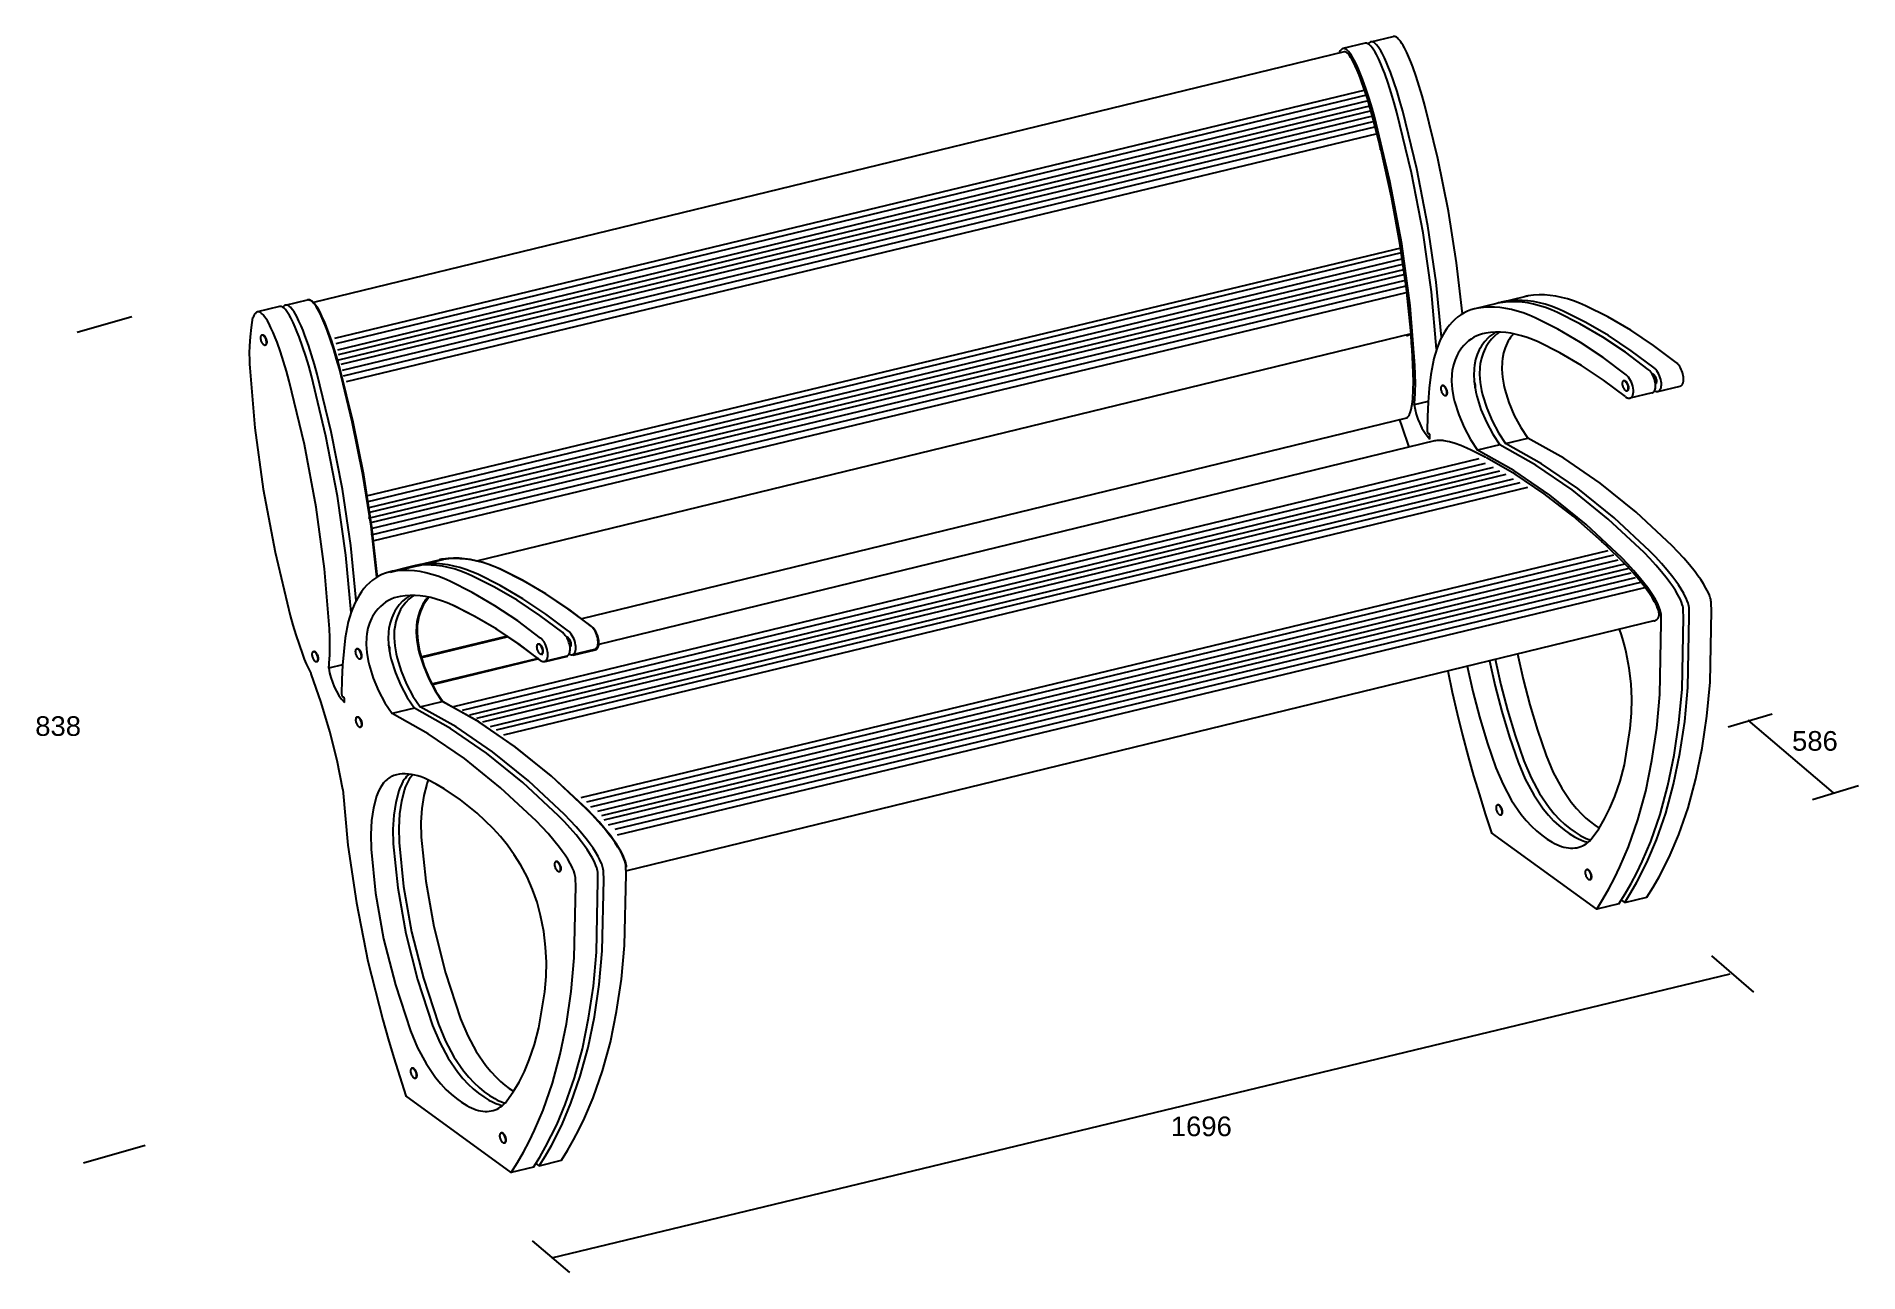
# Model space of a CAD drawing. Extents: x -56 to 236, y 85 to 283.
import ezdxf

# ---------------------------------------------------------------- set-up
doc = ezdxf.new("R2010")
doc.units = 0
doc.layers.add('LIVELLO_1', color=160, linetype='Continuous')
doc.styles.add('STD', font='txt')

msp = doc.modelspace()

# ---------------------------------------------------------------- texts
at = {"layer": 'LIVELLO_1', "color": 7, "char_height": 3.149801, "attachment_point": 1, "style": 'STD'}
for s, insert in [('\\fArial|b0|i0;\\H3.1498;\\C7;838', (-56.443066, 173.940066)), ('\\fArial|b0|i0;\\H3.1498;\\C7;586', (225.454283, 171.559332)), ('\\fArial|b0|i0;\\H3.1498;\\C7;1696', (125.772857, 109.685245))]:
    msp.add_mtext(s, dxfattribs=dict(at, insert=insert))

# ---------------------------------------------------------------- blocks, each defined once
blk = doc.blocks.new('AI9-BLK2')
at = {"layer": 'LIVELLO_1', "color": 7}
for p, q in [((-10.466028, 4.7625), (-3.410472, 6.879167)), ((-7.291028, 5.820833), (6.408739, -5.820833)), ((3.05735, -6.879167), (10.465683, -4.645022))]:
    blk.add_line(p, q, dxfattribs=at)
blk = doc.blocks.new('AI9-BLK1')
at = {"layer": 'LIVELLO_1', "color": 7}
for p, q in [((62.624084, 90.302154), (66.187002, 91.162566)), ((58.31048, 88.6945), (-107.048935, 48.46612)), ((61.693909, 90.076156), (58.133058, 89.213331)), ((61.691497, 82.551378), (-103.697546, 42.67991)), ((62.147283, 81.780882), (-103.452083, 41.82966)), ((62.397742, 80.887225), (-103.176131, 40.828171)), ((62.608237, 80.052306), (-103.114464, 40.083341)), ((62.720203, 79.207568), (-103.045218, 39.205187)), ((62.892113, 78.383157), (-102.680382, 38.488607)), ((63.142571, 77.520333), (-102.433885, 37.569111)), ((63.390618, 76.657336), (-102.285057, 36.626533)), ((63.606281, 75.553011), (-101.826515, 35.743038)), ((67.423792, 57.205638), (-98.583991, 17.39067)), ((67.498206, 56.424807), (-98.559875, 16.41743)), ((68.083872, 53.784831), (-98.268248, 13.795024)), ((67.719036, 55.456736), (-98.193834, 15.490011)), ((67.915407, 54.632324), (-98.046212, 14.747937)), ((68.040119, 52.965587), (-97.904791, 13.078616)), ((68.112122, 51.976845), (-97.863622, 12.112956)), ((68.234078, 51.111264), (-97.863622, 11.119218)), ((68.239246, 50.001771), (-97.57475, 10.14839)), ((-112.487191, 47.816203), (-116.050453, 46.953379)), ((-111.558738, 48.039617), (-107.995303, 48.902614)), ((82.840594, 48.327455), (79.280088, 47.464459)), ((83.769047, 48.553281), (87.332654, 49.416277)), ((-115.349548, 43.221823), (-115.272378, 43.239738)), ((-114.803673, 41.634496), (-114.726675, 41.652582)), ((69.055733, 43.450233), (-80.869999, 6.958576)), ((74.138627, 35.134462), (74.060079, 35.113791)), ((103.23487, 35.902201), (103.158044, 35.884459)), ((74.68433, 33.549718), (74.605782, 33.52922)), ((103.780573, 34.31763), (103.703748, 34.297304)), ((107.756213, 33.973637), (104.192951, 33.110813)), ((108.686045, 34.199635), (112.247929, 35.062459)), ((68.316071, 29.910836), (-63.992993, -2.315104)), ((84.243092, 25.824608), (87.803943, 26.687604)), ((72.832247, 26.240776), (-61.269301, -6.419246)), ((83.313605, 25.601194), (79.749999, 24.738369)), ((79.940168, 23.348962), (-84.566759, -16.437756)), ((80.975075, 22.627387), (-83.186481, -17.043921)), ((82.215309, 22.003136), (-81.997407, -17.76808)), ((83.252972, 21.379057), (-80.88154, -18.312577)), ((84.267208, 20.868149), (-79.923631, -18.900655)), ((85.422004, 20.112984), (-78.676679, -19.648069)), ((86.522367, 19.506992), (-77.743058, -20.207897)), ((87.740553, 18.785244), (-76.574482, -20.968057)), ((-91.341711, 6.067502), (-94.902562, 5.204678)), ((-91.214587, 5.993088), (-94.775438, 5.129919)), ((-90.412225, 6.290917), (-86.851202, 7.156325)), ((-90.286134, 6.21633), (-86.725456, 7.081911)), ((100.620732, 8.604815), (-64.165076, -31.058569)), ((101.542639, 7.913901), (-63.264872, -31.752067)), ((102.218911, 7.120323), (-62.588083, -32.548229)), ((103.302738, 6.439745), (-61.50684, -33.233803)), ((103.982111, 5.756755), (-60.830051, -33.91197)), ((104.341779, 5.040175), (-60.465388, -34.628377)), ((105.018741, 4.244013), (-59.788771, -35.424539)), ((106.102223, 3.563435), (-58.707528, -36.107701)), ((106.509433, 2.65169), (-58.299112, -37.014278)), ((107.996337, -2.65169), (-56.797911, -42.743816)), ((-75.939034, -5.10167), (-89.868933, -8.478897)), ((-75.813116, -5.176084), (-89.743187, -8.550899)), ((-107.088726, -7.590407), (-107.010522, -7.57232)), ((-100.122571, -7.145989), (-100.044195, -7.128075)), ((-99.576695, -8.733145), (-99.498492, -8.715058)), ((-71.027361, -8.676645), (-88.105905, -12.81386)), ((-70.901271, -8.753815), (-87.979987, -12.888619)), ((-71.024605, -6.378078), (-70.946402, -6.357579)), ((-70.478902, -7.962649), (-70.400526, -7.944735)), ((-70.27478, -8.019149), (-70.352984, -8.037236)), ((-66.425058, -8.286316), (-69.985737, -9.14914)), ((-66.298968, -8.36073), (-69.859991, -9.223554)), ((-65.496605, -8.062729), (-61.933171, -7.199905)), ((-65.370859, -8.137488), (-61.809836, -7.274319)), ((-106.543023, -9.17739), (-106.464819, -9.156892)), ((-90.868011, -16.661171), (-94.431445, -17.524167)), ((-89.939558, -16.435345), (-86.378707, -15.574932)), ((-100.076407, -18.094331), (-99.997858, -18.076244)), ((-99.530531, -19.681314), (-99.452155, -19.660815)), ((82.991144, -32.178398), (82.913974, -32.196312)), ((83.536848, -33.762969), (83.459677, -33.780884)), ((98.869245, -48.92294), (81.964851, -36.639452)), ((-68.159836, -41.290331), (-68.082666, -41.272244)), ((-67.613961, -42.874902), (-67.537135, -42.856816)), ((97.294492, -42.571906), (97.217666, -42.589821)), ((97.840195, -44.159062), (97.763369, -44.179388)), ((103.359583, -47.833945), (102.822492, -47.443616)), ((-91.268503, -74.459021), (-91.190299, -74.438006)), ((-75.314783, -91.185649), (-92.217455, -78.899405)), ((-90.7228, -76.045832), (-90.644424, -76.025506)), ((-76.964983, -84.852185), (-76.886608, -84.834271)), ((-76.419108, -86.439685), (-76.340904, -86.421426)), ((-70.823067, -90.099065), (-71.359813, -89.70598))]:
    blk.add_line(p, q, dxfattribs=at)
for points in [[(67.101675, 90.695239), (67.009002, 90.797903), (66.916673, 90.887648), (66.820211, 90.96723), (66.725126, 91.034237), (66.62763, 91.090564), (66.581121, 91.111235), (66.536335, 91.131733), (66.490171, 91.149647), (66.44125, 91.159983), (66.397842, 91.170146), (66.354089, 91.175313), (66.310337, 91.177897), (66.266584, 91.177897), (66.225932, 91.170146), (66.187002, 91.162566)], [(67.996711, 89.344245), (67.792417, 89.716488), (67.573998, 90.068404), (67.34421, 90.394655), (67.101675, 90.695239)], [(57.944267, 89.118247), (57.88949, 89.07191), (57.827478, 89.007831), (57.767533, 88.940997), (57.709311, 88.869166), (57.605614, 88.702079), (57.512941, 88.51725), (57.50295, 88.496752)], [(59.050142, 88.745832), (58.931976, 88.87175), (58.812431, 88.982166), (58.752142, 89.028502), (58.694264, 89.07191), (58.632941, 89.108084), (58.572308, 89.141329), (58.512019, 89.169579), (58.454485, 89.190249), (58.397986, 89.208164), (58.340108, 89.220911), (58.313236, 89.223494), (58.283609, 89.226078), (58.25777, 89.228662), (58.230899, 89.226078), (58.204027, 89.226078), (58.177155, 89.220911), (58.152351, 89.218499), (58.126512, 89.210748), (58.102397, 89.20558), (58.077936, 89.197829), (58.053476, 89.187665), (58.031772, 89.174746), (58.007312, 89.162), (57.985608, 89.14908), (57.963559, 89.13375), (57.944267, 89.118247)], [(62.938277, 78.126325), (62.512119, 79.664733), (62.048409, 81.202968), (61.546114, 82.733796), (61.012124, 84.261696), (60.72687, 85.009109), (60.418879, 85.751355), (60.086427, 86.475514), (59.737094, 87.184515), (59.557605, 87.507837), (59.368469, 87.816173), (59.166931, 88.103838), (58.956436, 88.365838), (58.893735, 88.437668), (58.825522, 88.501919), (58.757309, 88.555835), (58.691508, 88.601999), (58.62364, 88.643168), (58.588844, 88.658499), (58.558183, 88.671418), (58.523732, 88.681581), (58.492726, 88.691916), (58.460687, 88.699668), (58.429681, 88.702079), (58.400397, 88.704835), (58.369392, 88.702079), (58.340108, 88.702079), (58.31048, 88.6945)], [(59.942422, 87.392254), (59.739851, 87.764841), (59.521431, 88.116585), (59.290266, 88.44542), (59.050142, 88.745832)], [(62.610993, 89.606072), (62.519698, 89.708908), (62.424613, 89.798825), (62.329873, 89.878407), (62.233411, 89.947654), (62.138326, 90.004325), (62.092162, 90.024824), (62.043241, 90.04291), (61.997077, 90.060825), (61.950913, 90.073572), (61.908538, 90.081323), (61.862374, 90.086491), (61.818621, 90.091486), (61.776246, 90.089075), (61.73525, 90.083907), (61.693909, 90.076156)], [(62.433571, 90.207069), (62.373282, 90.150742), (62.315404, 90.094242), (62.258904, 90.032575), (62.206194, 89.96574)], [(63.543236, 89.832243), (63.424036, 89.958161), (63.305524, 90.068404), (63.243857, 90.114568), (63.183568, 90.158493), (63.123279, 90.196906), (63.064368, 90.230324), (63.004079, 90.25599), (62.946201, 90.279072), (62.888323, 90.297158), (62.831479, 90.307322), (62.80254, 90.309905), (62.773946, 90.315073), (62.747074, 90.315073), (62.720203, 90.315073), (62.693331, 90.312489), (62.667493, 90.309905), (62.643032, 90.307322), (62.615816, 90.29957), (62.591701, 90.291991), (62.569652, 90.284239), (62.545536, 90.273904), (62.520732, 90.263741), (62.499372, 90.250822), (62.47629, 90.238075), (62.455619, 90.222572), (62.433571, 90.207069)], [(63.503273, 88.255423), (63.303113, 88.627665), (63.084694, 88.979582), (62.850772, 89.308244), (62.610993, 89.606072)], [(64.835147, 85.20703), (64.537146, 85.987516), (64.214685, 86.760596), (63.87052, 87.515761), (63.503273, 88.255423)], [(64.435516, 88.481421), (64.231566, 88.853663), (64.013147, 89.202996), (63.780948, 89.534242), (63.543236, 89.832243)], [(65.764634, 85.430272), (65.466633, 86.210931), (65.143138, 86.98401), (64.798973, 87.741759), (64.435516, 88.481421)], [(69.325484, 86.293269), (69.028861, 87.073927), (68.703989, 87.847007), (68.362236, 88.601999), (67.996711, 89.344245)], [(61.274296, 84.343861), (60.973539, 85.124692), (60.653834, 85.897772), (60.309669, 86.652764), (59.942422, 87.392254)], [(66.790927, 78.978986), (66.356501, 80.540476), (65.885556, 82.101965), (65.379472, 83.658287), (64.835147, 85.20703)], [(67.721448, 79.204812), (67.28771, 80.766474), (66.815043, 82.327964), (66.307925, 83.884285), (65.764634, 85.430272)], [(71.282298, 80.067981), (70.848561, 81.629298), (70.37865, 83.190788), (69.868431, 84.74711), (69.325484, 86.293269)], [(63.229732, 78.11599), (62.798406, 79.677652), (62.324706, 81.238969), (61.815865, 82.795291), (61.274296, 84.343861)], [(73.154708, 40.964425), (72.330296, 50.186773), (70.987054, 59.645455), (69.136693, 69.265884), (66.790927, 78.978986)], [(73.970162, 42.887821), (73.101998, 51.717429), (71.762889, 60.759943), (69.966272, 69.941467), (67.721448, 79.204812)], [(77.298469, 46.65021), (76.376561, 54.812158), (75.058812, 63.135509), (73.359002, 71.569792), (71.282298, 80.067981)], [(64.168521, 73.141444), (64.171277, 73.144028), (64.173688, 73.144028), (64.1761, 73.146612), (64.1761, 73.149196), (64.178856, 73.149196), (64.178856, 73.149196), (64.180234, 73.151607), (64.182646, 73.156775), (64.182646, 73.159359), (64.185057, 73.161943), (64.187813, 73.164526), (64.187813, 73.172278), (64.187813, 73.179857), (64.187813, 73.190192), (64.187813, 73.200528), (64.182646, 73.208107), (63.884645, 74.43835), (63.579065, 75.668594), (63.262116, 76.896254), (62.938277, 78.126325)], [(69.693765, 38.365272), (68.919652, 47.978122), (67.573998, 57.863135), (65.674717, 67.938144), (63.229732, 78.11599)], [(68.327785, 43.093321), (69.055733, 43.450233), (68.318827, 50.641353), (67.273585, 57.965799), (65.920007, 65.398248), (64.267395, 72.894948), (64.047942, 73.113194)], [(-116.238038, 46.858294), (-116.307457, 46.796627), (-116.372742, 46.729964), (-116.434581, 46.655378), (-116.49487, 46.575796), (-116.562911, 46.470549), (-116.625784, 46.354966), (-116.681078, 46.231631), (-116.770822, 45.985135)], [(-115.131129, 46.483295), (-115.247918, 46.609214), (-115.368669, 46.719629), (-115.430336, 46.765793), (-115.490625, 46.809546), (-115.548503, 46.847959), (-115.608792, 46.878965), (-115.670459, 46.907214), (-115.728164, 46.930296), (-115.786042, 46.945627), (-115.842542, 46.958546), (-115.870791, 46.960958), (-115.897835, 46.963542), (-115.924707, 46.966298), (-115.951579, 46.966298), (-115.978623, 46.963542), (-116.004289, 46.960958), (-116.028749, 46.95579), (-116.055621, 46.950795), (-116.080081, 46.943216), (-116.104541, 46.935292), (-116.129001, 46.925129), (-116.150705, 46.914966), (-116.174993, 46.902047), (-116.197042, 46.886544), (-116.218746, 46.873797), (-116.238038, 46.858294)], [(-111.570279, 47.346292), (-111.662779, 47.446372), (-111.757864, 47.538873), (-111.854154, 47.618627), (-111.949067, 47.685289), (-112.044151, 47.739377), (-112.091694, 47.762459), (-112.137858, 47.782958), (-112.184195, 47.798288), (-112.230359, 47.808451), (-112.273939, 47.818959), (-112.31752, 47.82671), (-112.361273, 47.829122), (-112.404853, 47.829122), (-112.446022, 47.82137), (-112.487191, 47.816203)], [(-111.747356, 47.944705), (-111.807818, 47.890617), (-111.866901, 47.831533), (-111.922195, 47.770039), (-111.976111, 47.70062)], [(-110.641825, 47.572118), (-110.758786, 47.698208), (-110.879537, 47.80604), (-110.939654, 47.85496), (-110.99891, 47.895785), (-111.059199, 47.934542), (-111.119488, 47.967787), (-111.177365, 47.993453), (-111.236449, 48.016535), (-111.294154, 48.03445), (-111.352032, 48.044957), (-111.378904, 48.049953), (-111.408531, 48.052536), (-111.435575, 48.052536), (-111.461069, 48.052536), (-111.488113, 48.052536), (-111.515157, 48.047369), (-111.539445, 48.044957), (-111.566489, 48.037206), (-111.588193, 48.032038), (-111.614031, 48.021875), (-111.635735, 48.014124), (-111.660023, 48.003788), (-111.682072, 47.988285), (-111.706532, 47.975538), (-111.725652, 47.960036), (-111.747356, 47.944705)], [(-110.677827, 45.99547), (-110.879537, 46.365301), (-111.100368, 46.719629), (-111.330155, 47.045879), (-111.570279, 47.346292)], [(-109.74679, 46.218712), (-109.951084, 46.591299), (-110.169331, 46.943216), (-110.401874, 47.269294), (-110.641825, 47.572118)], [(-107.081147, 48.435286), (-107.173648, 48.535366), (-107.264771, 48.625283), (-107.362267, 48.704865), (-107.457179, 48.7717), (-107.553642, 48.8282), (-107.599806, 48.851282), (-107.646143, 48.869368), (-107.692307, 48.887111), (-107.741055, 48.897618), (-107.784808, 48.907781), (-107.828388, 48.915533), (-107.871969, 48.915533), (-107.915721, 48.915533), (-107.95689, 48.910193), (-107.995303, 48.902614)], [(-106.955056, 48.358116), (-107.046524, 48.46078), (-107.141436, 48.553281), (-107.236521, 48.630451), (-107.330055, 48.699698), (-107.427896, 48.753786), (-107.47406, 48.776868), (-107.522808, 48.797366), (-107.568972, 48.810285), (-107.613931, 48.825616), (-107.657684, 48.833367), (-107.701264, 48.838363), (-107.745017, 48.840946), (-107.788597, 48.840946), (-107.830972, 48.835779), (-107.869557, 48.8282)], [(-106.186111, 47.084292), (-106.390061, 47.454123), (-106.608652, 47.80604), (-106.83844, 48.13229), (-107.081147, 48.435286)], [(-106.060193, 47.007122), (-106.263109, 47.379709), (-106.481356, 47.72887), (-106.712522, 48.057704), (-106.955056, 48.358116)], [(-104.856993, 44.030732), (-105.154994, 44.814147), (-105.474527, 45.58447), (-105.82007, 46.342219), (-106.186111, 47.084292)], [(-104.731075, 43.956318), (-105.029076, 44.73956), (-105.348781, 45.510056), (-105.692946, 46.267632), (-106.060193, 47.007122)], [(79.820279, 47.574874), (79.23599, 47.456879), (78.666172, 47.287208), (78.115301, 47.074129), (77.582345, 46.809546), (77.067303, 46.503966), (76.575343, 46.149466), (76.103021, 45.751385), (75.653436, 45.309724), (75.224521, 44.821898), (74.821445, 44.292559), (74.441451, 43.722568), (73.759667, 42.456495), (73.18158, 41.036255), (72.714425, 39.477177), (72.221087, 36.891116)], [(88.994223, 46.008389), (88.027185, 46.426796), (87.066692, 46.788875), (86.115157, 47.08946), (85.176369, 47.336129), (84.245504, 47.523542), (83.331175, 47.651872), (82.42856, 47.72129), (81.542137, 47.72887), (80.671906, 47.680122), (79.820279, 47.574874)], [(83.381474, 48.437698), (83.245393, 48.414788), (83.110345, 48.386366), (82.974264, 48.358116), (82.840594, 48.327455)], [(84.310961, 48.661285), (84.055334, 48.617532), (83.803843, 48.563789), (83.55614, 48.496781), (83.309471, 48.424951)], [(92.557486, 46.871213), (91.589069, 47.289964), (90.628921, 47.649288), (89.678419, 47.954868), (88.734808, 48.198953), (87.808766, 48.386366), (86.892371, 48.514868), (85.991823, 48.581531), (85.103333, 48.591866), (84.235513, 48.545702), (83.381474, 48.437698)], [(93.487317, 47.094455), (92.516489, 47.513207), (91.558408, 47.875286), (90.606873, 48.178282), (89.665672, 48.424951), (88.737219, 48.612364), (87.820479, 48.738283), (86.91752, 48.807529), (86.033164, 48.817864), (85.162244, 48.769116), (84.310961, 48.661285)], [(87.874567, 49.524109), (87.73573, 49.503438), (87.599649, 49.475189), (87.463567, 49.447111), (87.332654, 49.416277)], [(97.047823, 47.957624), (96.079751, 48.376203), (95.119603, 48.738283), (94.168068, 49.041451), (93.226523, 49.287948), (92.29807, 49.472777), (91.383742, 49.601279), (90.481127, 49.670525), (89.59367, 49.680861), (88.72585, 49.63194), (87.874567, 49.524109)], [(107.125416, 37.730858), (103.468792, 40.479011), (99.812512, 42.923823), (96.17208, 45.055476), (92.557486, 46.871213)], [(108.055592, 37.956856), (104.397245, 40.705009), (100.740965, 43.147237), (97.100533, 45.27889), (93.487317, 47.094455)], [(111.61472, 38.81968), (107.957751, 41.565249), (104.304572, 44.010061), (100.661384, 46.141886), (97.047823, 47.957624)], [(-114.238677, 45.132646), (-114.442799, 45.502477), (-114.661046, 45.854049), (-114.891006, 46.183055), (-115.131129, 46.483295)], [(-112.906976, 42.081497), (-113.20756, 42.862155), (-113.528471, 43.632651), (-113.872808, 44.390228), (-114.238677, 45.132646)], [(-109.346297, 42.944321), (-109.645504, 43.725152), (-109.967792, 44.495648), (-110.309374, 45.253224), (-110.677827, 45.99547)], [(-108.417844, 43.170319), (-108.715672, 43.950978), (-109.037961, 44.721646), (-109.383332, 45.479222), (-109.74679, 46.218712)], [(-102.898801, 37.805272), (-103.334089, 39.366934), (-103.804, 40.928423), (-104.31129, 42.484745), (-104.856993, 44.030732)], [(-102.772883, 37.730858), (-103.206965, 39.29252), (-103.678254, 40.853837), (-104.185372, 42.410159), (-104.731075, 43.956318)], [(103.562154, 36.868034), (99.907597, 39.615842), (96.251662, 42.060826), (92.611574, 44.192651), (88.994223, 46.008389)], [(-115.349548, 43.221823), (-115.364879, 43.216656), (-115.381415, 43.211488), (-115.395713, 43.203737), (-115.411043, 43.193574), (-115.424996, 43.18565), (-115.436882, 43.175487), (-115.449456, 43.162568), (-115.460997, 43.152405), (-115.473916, 43.137074), (-115.483046, 43.124155), (-115.50475, 43.088154), (-115.521459, 43.052153), (-115.536789, 43.008572), (-115.548503, 42.967403), (-115.558666, 42.918827), (-115.567795, 42.813407), (-115.565039, 42.700236), (-115.548503, 42.577246), (-115.521459, 42.453739), (-115.485457, 42.330405), (-115.436882, 42.204659), (-115.381415, 42.086664), (-115.315959, 41.978833), (-115.245506, 41.881165), (-115.172126, 41.796415), (-115.133713, 41.760586), (-115.095128, 41.72958), (-115.056543, 41.701503), (-115.019336, 41.675665), (-114.980923, 41.657578), (-114.961631, 41.649999), (-114.942338, 41.645003), (-114.925629, 41.637252), (-114.906509, 41.634496), (-114.888422, 41.6295), (-114.871886, 41.6295), (-114.852421, 41.6295), (-114.835885, 41.6295), (-114.819176, 41.632084), (-114.803673, 41.634496), (-114.786964, 41.637252), (-114.772839, 41.645003), (-114.757336, 41.652582), (-114.743384, 41.660334), (-114.729087, 41.667913), (-114.713756, 41.680832), (-114.702215, 41.693579), (-114.690674, 41.703914), (-114.677755, 41.716833), (-114.668797, 41.732164), (-114.647093, 41.765409), (-114.629179, 41.801411), (-114.614882, 41.845163), (-114.603341, 41.888744), (-114.593178, 41.937664), (-114.585254, 42.040328), (-114.58801, 42.155911), (-114.603341, 42.276662), (-114.629179, 42.399996), (-114.666214, 42.525742), (-114.713756, 42.648904), (-114.770256, 42.767243), (-114.835885, 42.875075), (-114.906509, 42.972571), (-114.978339, 43.057492), (-115.01813, 43.095905), (-115.056543, 43.126567), (-115.095128, 43.154989), (-115.133713, 43.180655), (-115.172126, 43.198569), (-115.190213, 43.206321), (-115.209505, 43.211488), (-115.228798, 43.21924), (-115.245506, 43.221823), (-115.262043, 43.224407), (-115.281508, 43.226819), (-115.29925, 43.226819), (-115.315959, 43.224407), (-115.33284, 43.224407), (-115.349548, 43.221823)], [(-114.726675, 41.652582), (-114.71255, 41.657578), (-114.694463, 41.665329), (-114.680511, 41.670497), (-114.666214, 41.678248), (-114.650883, 41.688584), (-114.636758, 41.698747), (-114.625045, 41.709254), (-114.61247, 41.721829), (-114.600929, 41.73716), (-114.590422, 41.752835), (-114.568717, 41.783668), (-114.552009, 41.822081), (-114.537712, 41.86325), (-114.525137, 41.909414), (-114.516007, 41.955751), (-114.508428, 42.060826), (-114.51084, 42.173998), (-114.525137, 42.294576), (-114.552009, 42.41791), (-114.590422, 42.54624), (-114.636758, 42.666991), (-114.694463, 42.785158), (-114.757336, 42.892989), (-114.827961, 42.993241), (-114.903753, 43.077991), (-114.939754, 43.113992), (-114.978339, 43.144653), (-115.01813, 43.173075), (-115.056543, 43.198569), (-115.095128, 43.216656), (-115.114593, 43.224407), (-115.131129, 43.231986), (-115.150422, 43.23457), (-115.168336, 43.242322), (-115.187629, 43.242322), (-115.204338, 43.242322), (-115.221046, 43.244906), (-115.237755, 43.242322), (-115.255669, 43.242322), (-115.272378, 43.239738)], [(-110.952573, 35.853625), (-111.386655, 37.417699), (-111.856566, 38.979016), (-112.36644, 40.535338), (-112.906976, 42.081497)], [(-107.391895, 36.71645), (-107.82322, 38.280523), (-108.295888, 39.842013), (-108.803006, 41.395751), (-109.346297, 42.944321)], [(-106.459479, 36.939864), (-106.893561, 38.506521), (-107.367434, 40.068011), (-107.874552, 41.621921), (-108.417844, 43.170319)], [(68.316071, 29.910836), (68.335364, 29.915831), (68.3519, 29.920999), (68.370159, 29.926166), (68.38704, 29.933918), (68.403577, 29.944081), (68.417702, 29.954416), (68.435616, 29.964579), (68.449741, 29.977498), (68.51003, 30.031414), (68.56653, 30.090325), (68.621996, 30.152165), (68.672983, 30.221583), (68.733617, 30.316496), (68.78736, 30.413992), (68.837314, 30.52458), (68.913106, 30.737659), (69.060901, 31.276988), (69.179412, 31.854731), (69.271741, 32.458484), (69.333063, 33.090142), (69.405066, 34.41013), (69.434694, 35.763708), (69.424358, 37.147948), (69.371648, 38.563021), (69.308948, 39.703347), (69.237979, 40.851253), (69.159775, 42.001915), (69.071236, 43.160156)], [(69.071236, 43.160156), (69.06848, 43.173075), (69.063657, 43.190818), (69.058489, 43.203737), (69.05091, 43.21924), (69.04712, 43.224407), (69.041608, 43.231986), (69.039197, 43.237154), (69.031618, 43.242322), (69.028861, 43.247489), (69.025072, 43.249901), (69.022316, 43.252657), (69.017493, 43.252657), (69.014737, 43.255069), (69.012325, 43.255069), (69.009569, 43.255069), (69.006813, 43.255069), (69.005779, 43.255069), (69.003023, 43.255069), (69.000612, 43.255069), (68.9982, 43.255069), (68.9982, 43.252657)], [(81.045355, 43.553069), (80.548572, 43.447822), (80.063158, 43.296238), (79.595658, 43.106068), (79.14125, 42.877658), (78.707168, 42.605324), (78.287211, 42.291992), (77.890336, 41.940248), (77.511376, 41.549919), (77.152397, 41.120832), (76.815811, 40.653677)], [(80.379073, 41.516501), (80.179947, 41.20317), (80.000457, 40.866584), (79.683164, 40.12451), (79.429949, 39.297515), (79.241503, 38.39335)], [(81.307526, 41.742499), (81.111156, 41.429168), (80.929944, 41.090171), (80.611617, 40.348097), (80.360125, 39.52093), (80.169611, 38.616937)], [(82.639056, 43.70207), (82.321762, 43.504149), (82.011015, 43.280907), (81.713359, 43.039406), (81.424315, 42.777406), (80.878612, 42.186917), (80.379073, 41.516501)], [(103.450533, 33.352142), (99.936191, 35.992291), (96.418749, 38.342018), (92.919565, 40.394261), (89.443808, 42.137996), (88.55773, 42.523158), (87.677852, 42.85182), (86.806243, 43.129323), (85.945658, 43.350153), (85.096787, 43.519652), (84.256873, 43.635235), (83.432806, 43.696902), (82.622175, 43.70207), (81.826013, 43.653149), (81.045355, 43.553069)], [(83.211975, 43.70207), (82.947392, 43.512073), (82.437518, 43.082986), (81.960027, 42.592577), (81.516988, 42.040328), (81.307526, 41.742499)], [(84.868377, 42.605324), (84.672007, 42.291992), (84.490795, 41.952995), (84.174879, 41.210921), (83.922009, 40.383754), (83.733218, 39.479933)], [(85.514332, 43.445066), (85.343456, 43.247489), (85.181536, 43.039406), (85.023751, 42.826326), (84.868377, 42.605324)], [(69.653113, 32.812812), (69.726149, 34.150715), (69.757155, 35.524791), (69.748197, 36.932285), (69.693765, 38.365272)], [(76.815811, 40.653677), (76.621852, 40.340346), (76.439606, 40.00376), (76.122313, 39.261514), (75.866687, 38.434519), (75.680307, 37.527942)], [(79.241503, 38.39335), (79.170878, 37.851781), (79.134705, 36.675281), (79.228411, 35.411964), (79.456821, 34.08922), (79.618741, 33.418804)], [(80.169611, 38.616937), (80.101398, 38.075023), (80.063158, 36.901279), (80.157898, 35.63779), (80.385274, 34.315218), (80.550983, 33.642219)], [(83.733218, 39.479933), (83.662594, 38.940431), (83.624353, 37.764448), (83.719093, 36.500787), (83.948881, 35.178042), (84.111834, 34.505215)], [(112.247929, 35.062459), (112.277557, 35.070211), (112.312008, 35.080546), (112.340602, 35.095877), (112.372297, 35.108796), (112.399513, 35.12671), (112.427763, 35.144797), (112.457391, 35.165295), (112.481851, 35.185794), (112.508723, 35.21146), (112.553509, 35.265375), (112.599673, 35.324631), (112.639636, 35.393877), (112.675465, 35.468292), (112.707849, 35.547873), (112.736099, 35.632623), (112.774339, 35.82262), (112.796388, 36.030703), (112.796388, 36.25429), (112.779852, 36.490624), (112.743678, 36.73712), (112.687179, 36.988784), (112.615176, 37.243032), (112.522847, 37.489529), (112.421217, 37.733442), (112.302017, 37.964608), (112.171103, 38.185611), (112.029854, 38.383187), (111.884816, 38.563021), (111.750802, 38.701686), (111.61472, 38.81968)], [(-117.246073, 37.977527), (-116.472994, 28.364677), (-115.128545, 18.479664), (-113.226853, 8.404483), (-110.78428, -1.773191)], [(-104.488368, -3.897264), (-105.264031, 5.718169), (-106.605896, 15.603182), (-108.507589, 25.678364), (-110.952573, 35.853625)], [(-101.02398, -1.295528), (-101.853387, 7.924236), (-103.195424, 17.382918), (-105.045785, 27.00352), (-107.391895, 36.71645)], [(-100.21111, 0.625457), (-101.080307, 9.457476), (-102.418382, 18.497579), (-104.216378, 27.681514), (-106.459479, 36.939864)], [(-96.884009, 4.387846), (-97.8085, 12.549622), (-99.122115, 20.873145), (-100.82227, 29.307083), (-102.898801, 37.805272)], [(-96.758091, 4.310676), (-97.681376, 12.475208), (-98.996369, 20.79873), (-100.696524, 29.232669), (-102.772883, 37.730858)], [(72.221087, 36.891116), (71.972007, 34.718467), (71.794584, 32.483978), (71.685719, 30.190578), (71.648512, 27.84085)], [(74.060079, 35.113791), (74.045954, 35.108796), (74.027695, 35.10604), (74.013915, 35.098461), (73.99979, 35.088298), (73.984287, 35.080546), (73.972574, 35.070211), (73.961205, 35.059875), (73.945702, 35.044545), (73.934333, 35.031626), (73.923998, 35.016295), (73.901949, 34.982878), (73.885413, 34.946876), (73.874044, 34.90588), (73.858541, 34.859543), (73.849239, 34.813379), (73.84166, 34.708131), (73.844416, 34.592721), (73.858541, 34.47197), (73.885413, 34.348636), (73.923998, 34.222717), (73.970162, 34.099383), (74.027695, 33.981388), (74.092118, 33.873385), (74.161709, 33.775888), (74.237501, 33.691139), (74.272986, 33.655138), (74.312949, 33.62172), (74.351534, 33.593471), (74.390119, 33.570388), (74.42836, 33.549718), (74.447652, 33.542139), (74.464533, 33.537143), (74.485204, 33.531976), (74.50174, 33.52922), (74.520688, 33.524224), (74.537569, 33.521468), (74.554106, 33.521468), (74.572365, 33.524224), (74.588901, 33.526808), (74.605782, 33.52922), (74.622319, 33.534387), (74.637821, 33.539555), (74.651946, 33.547306), (74.666071, 33.555058), (74.681574, 33.562637), (74.692943, 33.572972), (74.707412, 33.585719), (74.717403, 33.598638), (74.728772, 33.611557), (74.741863, 33.626888), (74.761156, 33.660305), (74.777692, 33.696307), (74.794573, 33.737303), (74.804564, 33.78364), (74.814899, 33.832216), (74.823857, 33.935224), (74.821445, 34.050807), (74.804564, 34.171385), (74.780448, 34.294548), (74.741863, 34.42305), (74.692943, 34.5438), (74.637821, 34.661967), (74.572365, 34.769798), (74.504152, 34.867295), (74.42836, 34.952044), (74.390119, 34.990629), (74.353946, 35.021463), (74.314327, 35.049712), (74.275742, 35.072795), (74.237501, 35.090709), (74.220276, 35.098461), (74.198572, 35.10604), (74.182035, 35.11138), (74.161709, 35.116547), (74.144484, 35.118959), (74.127947, 35.118959), (74.108999, 35.121543), (74.092118, 35.118959), (74.074204, 35.118959), (74.060079, 35.113791)], [(74.68433, 33.549718), (74.698111, 33.552474), (74.714992, 33.557642), (74.728772, 33.565393), (74.744275, 33.572972), (74.7584, 33.580724), (74.771491, 33.593471), (74.783204, 33.603806), (74.794573, 33.619137), (74.80732, 33.629472), (74.819033, 33.647386), (74.837981, 33.67822), (74.856241, 33.716977), (74.872777, 33.75539), (74.882079, 33.801554), (74.892069, 33.850302), (74.902405, 33.952966), (74.899649, 34.068722), (74.884146, 34.189472), (74.856241, 34.315218), (74.819033, 34.441136), (74.771491, 34.561715), (74.714992, 34.679881), (74.64919, 34.787713), (74.581322, 34.887793), (74.506908, 34.970131), (74.466945, 35.008544), (74.431116, 35.039377), (74.390119, 35.070211), (74.353946, 35.090709), (74.314327, 35.11138), (74.295034, 35.118959), (74.275742, 35.12671), (74.258861, 35.129466), (74.239568, 35.134462), (74.223032, 35.137046), (74.205117, 35.139629), (74.188581, 35.139629), (74.169288, 35.137046), (74.155164, 35.137046), (74.138627, 35.134462)], [(75.680307, 37.527942), (75.610027, 36.988784), (75.571442, 35.81504), (75.66756, 34.548796), (75.896315, 33.226396), (76.059268, 32.553396)], [(79.326252, 34.762047), (79.342788, 34.795292), (79.357947, 34.834049), (79.36966, 34.872462), (79.378962, 34.918799), (79.391709, 35.013883), (79.391709, 35.118959), (79.381029, 35.23213), (79.359669, 35.347713), (79.331075, 35.463296), (79.290078, 35.581291), (79.241503, 35.696874), (79.185003, 35.804705)], [(103.158044, 35.884459), (103.140819, 35.879119), (103.125661, 35.87154), (103.11188, 35.866372), (103.097411, 35.858621), (103.084319, 35.850869), (103.070539, 35.840706), (103.057448, 35.827787), (103.043667, 35.81504), (103.033332, 35.799537), (103.021619, 35.784207), (103.002671, 35.753373), (102.983378, 35.71496), (102.970287, 35.676375), (102.956506, 35.630211), (102.948583, 35.581291), (102.939625, 35.478627), (102.942037, 35.363044), (102.956506, 35.242293), (102.983378, 35.118959), (103.021619, 34.990629), (103.070539, 34.870051), (103.125661, 34.751712), (103.188706, 34.64388), (103.258986, 34.5438), (103.335122, 34.461462), (103.370951, 34.42305), (103.409536, 34.392216), (103.447777, 34.363966), (103.488085, 34.340884), (103.526325, 34.320386), (103.545618, 34.312634), (103.562154, 34.305055), (103.581791, 34.302299), (103.599361, 34.297304), (103.618654, 34.294548), (103.635535, 34.294548), (103.652071, 34.292136), (103.668952, 34.294548), (103.686867, 34.294548), (103.703748, 34.297304), (103.720284, 34.305055), (103.734409, 34.307467), (103.749912, 34.315218), (103.764037, 34.325381), (103.77575, 34.333305), (103.790908, 34.343468), (103.805378, 34.353803), (103.81778, 34.36655), (103.826737, 34.381881), (103.839829, 34.397211), (103.859121, 34.430801), (103.875658, 34.46663), (103.892194, 34.507799), (103.905286, 34.551552), (103.911831, 34.6003), (103.921822, 34.705547), (103.919411, 34.818719), (103.905286, 34.941881), (103.878414, 35.065215), (103.839829, 35.190961), (103.790908, 35.314124), (103.734409, 35.43229), (103.671364, 35.540122), (103.601084, 35.63779), (103.526325, 35.722712), (103.488085, 35.758369), (103.450533, 35.791958), (103.409536, 35.820208), (103.373707, 35.84329), (103.335122, 35.863789), (103.315485, 35.868956), (103.297915, 35.876708), (103.278623, 35.881875), (103.261742, 35.884459), (103.242449, 35.886871), (103.225913, 35.889627), (103.207998, 35.892038), (103.191462, 35.889627), (103.174581, 35.886871), (103.158044, 35.884459)], [(103.780573, 34.31763), (103.79711, 34.322797), (103.810201, 34.325381), (103.826737, 34.333305), (103.840862, 34.343468), (103.853609, 34.353803), (103.867734, 34.363966), (103.880481, 34.374301), (103.892194, 34.384637), (103.905286, 34.399967), (103.916654, 34.415298), (103.935947, 34.448888), (103.95524, 34.484545), (103.970742, 34.52847), (103.9797, 34.569466), (103.98969, 34.618214), (103.998992, 34.726046), (103.996236, 34.836461), (103.982111, 34.959795), (103.95524, 35.082958), (103.916654, 35.209048), (103.867734, 35.33221), (103.812957, 35.450377), (103.749912, 35.558209), (103.678943, 35.655705), (103.603151, 35.740626), (103.56491, 35.776455), (103.529081, 35.809873), (103.490496, 35.838123), (103.450533, 35.861377), (103.412292, 35.881875), (103.393, 35.886871), (103.373707, 35.894622), (103.356826, 35.89979), (103.337534, 35.904957), (103.319619, 35.907541), (103.302738, 35.909953), (103.286202, 35.909953), (103.269321, 35.907541), (103.251407, 35.904957), (103.23487, 35.902201)], [(103.450533, 33.352142), (103.548374, 33.280139), (103.644492, 33.218644), (103.741988, 33.169724), (103.790908, 33.151637), (103.837073, 33.133895), (103.884615, 33.120976), (103.928368, 33.108057), (103.974532, 33.100305), (104.018285, 33.097894), (104.061693, 33.097894), (104.105446, 33.097894), (104.149198, 33.103061), (104.190195, 33.110813), (104.230158, 33.120976), (104.268743, 33.136306), (104.306984, 33.151637), (104.342813, 33.172308), (104.380364, 33.19539), (104.413782, 33.221228), (104.445821, 33.251889), (104.476827, 33.282723), (104.50611, 33.31614), (104.532982, 33.354553), (104.58328, 33.436891), (104.629445, 33.531976), (104.669063, 33.634639), (104.697658, 33.745055), (104.721773, 33.865805), (104.746233, 34.127633), (104.738654, 34.415298), (104.702481, 34.720878), (104.637024, 35.03421), (104.542284, 35.350125), (104.424117, 35.658461), (104.280112, 35.956289), (104.120949, 36.231208), (103.943526, 36.480116), (103.756458, 36.693368), (103.659995, 36.785696), (103.562154, 36.868034)], [(107.756213, 33.973637), (107.788253, 33.981388), (107.818914, 33.994135), (107.851298, 34.006882), (107.879548, 34.019801), (107.909176, 34.037888), (107.938803, 34.055802), (107.965675, 34.078885), (107.991513, 34.099383), (108.015629, 34.122637), (108.064549, 34.176553), (108.110714, 34.235464), (108.148954, 34.305055), (108.186506, 34.379469), (108.217167, 34.459051), (108.244039, 34.546384), (108.285036, 34.733797), (108.304328, 34.941881), (108.307084, 35.167879), (108.287792, 35.404213), (108.251618, 35.650709), (108.197875, 35.902201), (108.122083, 36.154038), (108.033544, 36.400534), (107.928124, 36.647031), (107.810301, 36.878197), (107.679043, 37.096444), (107.54055, 37.294364), (107.392756, 37.47661), (107.261842, 37.612863), (107.125416, 37.730858)], [(108.287792, 35.411964), (108.304328, 35.414376), (108.318797, 35.422127), (108.3312, 35.43229), (108.345669, 35.440042), (108.358416, 35.450377), (108.372541, 35.46054), (108.382876, 35.473459), (108.39459, 35.486378), (108.405958, 35.499125), (108.426284, 35.532543), (108.443165, 35.568372), (108.457635, 35.607129), (108.470037, 35.650709), (108.478994, 35.696874), (108.48933, 35.797126), (108.486574, 35.907541), (108.476583, 36.023124), (108.452123, 36.143875), (108.416294, 36.264453), (108.372541, 36.387615), (108.321209, 36.503198), (108.26092, 36.611202), (108.192707, 36.711282), (108.122083, 36.798615), (108.086254, 36.8372), (108.05008, 36.873029), (108.012873, 36.901279), (107.974288, 36.929529), (107.938803, 36.950199), (107.900218, 36.970698), (107.879548, 36.978449), (107.863011, 36.980861), (107.843719, 36.988784), (107.826838, 36.991368), (107.810301, 36.99378), (107.79342, 36.996536), (107.775506, 36.996536), (107.761381, 36.996536), (107.744845, 36.99378)], [(108.146887, 34.302299), (108.238871, 34.256135), (108.285036, 34.238048), (108.329133, 34.222717), (108.372541, 34.207214), (108.416294, 34.197051), (108.459702, 34.191884), (108.501043, 34.186716), (108.544796, 34.184132), (108.583381, 34.186716), (108.624377, 34.186716), (108.663996, 34.19464), (108.702581, 34.204803), (108.738755, 34.217722), (108.775962, 34.230296), (108.811791, 34.245799), (108.845208, 34.266298), (108.879659, 34.289552), (108.910665, 34.315218), (108.940293, 34.343468), (108.971988, 34.374301), (108.997826, 34.407719), (109.049502, 34.482133), (109.095667, 34.564126), (109.136663, 34.656799), (109.170081, 34.754468), (109.196952, 34.864711), (109.216245, 34.980294), (109.235537, 35.23213), (109.231748, 35.504293), (109.194541, 35.791958), (109.136663, 36.087203), (109.049502, 36.387615), (108.940293, 36.683032), (108.809035, 36.968286), (108.66124, 37.235281), (108.501043, 37.479194), (108.326377, 37.695029), (108.23646, 37.792697), (108.146887, 37.880031), (108.055592, 37.956856)], [(71.800096, 32.581646), (69.573187, 32.042316), (69.596613, 32.22973), (69.617973, 32.422483), (69.636232, 32.614891), (69.653113, 32.812812)], [(76.059268, 32.553396), (76.723138, 30.442242), (77.579588, 28.387759), (78.600715, 26.46419), (79.749999, 24.738369)], [(79.618741, 33.418804), (80.284333, 31.305238), (81.143195, 29.250755), (82.161565, 27.327186), (83.313605, 25.601194)], [(80.550983, 33.642219), (81.21382, 31.528653), (82.071648, 29.476754), (83.091052, 27.553012), (84.243092, 25.824608)], [(84.111834, 34.505215), (84.775704, 32.391477), (85.632155, 30.339578), (86.652936, 28.416009), (87.803943, 26.687604)], [(68.736373, 25.246693), (68.38704, 26.351191), (68.024616, 27.455344), (67.650823, 28.557258), (67.266006, 29.656588)], [(69.573187, 32.042316), (69.705478, 31.289735), (69.901849, 30.52458), (70.155063, 29.764247), (70.460988, 29.022173), (70.8179, 28.313345), (71.212019, 27.650853), (71.636799, 27.052268), (72.087762, 26.525857)], [(71.648512, 27.84085), (71.648512, 27.80726), (71.658847, 27.743182), (71.675384, 27.673935), (71.6995, 27.606928), (71.734639, 27.542677), (71.751176, 27.5146), (71.770468, 27.48635), (71.789761, 27.463095), (71.809054, 27.440013), (71.830758, 27.422099), (71.85005, 27.406768), (71.862797, 27.399017), (71.872099, 27.393849), (71.882434, 27.38627), (71.893803, 27.383514), (71.903794, 27.38093), (71.913095, 27.378518), (71.923086, 27.375762), (71.928598, 27.375762), (71.932388, 27.375762), (71.937211, 27.375762), (71.942379, 27.375762), (71.945135, 27.375762), (71.949958, 27.375762)], [(72.087762, 26.525857), (72.087762, 27.167851), (72.087762, 27.18077), (72.083972, 27.211603), (72.076048, 27.242265), (72.062957, 27.273098), (72.049177, 27.301348), (72.041597, 27.316679), (72.032296, 27.327186), (72.024717, 27.337349), (72.015759, 27.347685), (72.005424, 27.357848), (71.996467, 27.365599), (71.991299, 27.368011), (71.986131, 27.370767), (71.981308, 27.373351), (71.975796, 27.375762), (71.972007, 27.375762), (71.969595, 27.375762), (71.964427, 27.378518), (71.961671, 27.378518), (71.95926, 27.378518), (71.956504, 27.378518), (71.953748, 27.378518), (71.952714, 27.378518), (71.949958, 27.375762)], [(77.991966, 25.100449), (77.063513, 25.493534), (76.144362, 25.819613), (75.238991, 26.076444), (74.343955, 26.269025), (74.144484, 26.299859), (73.950869, 26.320357), (73.756911, 26.330693), (73.568119, 26.333104), (73.37795, 26.322941), (73.194671, 26.30761), (73.012425, 26.279188), (72.832247, 26.240776)], [(110.953606, 9.408556), (105.197196, 14.783938), (99.390144, 19.47857), (93.581023, 23.45421), (87.803943, 26.687604)], [(81.026062, 23.515877), (81.026062, 23.523456), (81.028818, 23.528796), (81.028818, 23.536376), (81.028818, 23.544127), (81.026062, 23.557046), (81.023995, 23.572377), (81.018483, 23.585296), (81.012282, 23.600627), (81.004702, 23.613546), (80.99919, 23.618541), (80.995401, 23.623709), (80.992989, 23.628876), (80.987821, 23.634044), (80.979898, 23.636628), (80.977142, 23.636628), (80.977142, 23.639039), (80.228867, 24.024201), (79.481626, 24.396788), (78.734384, 24.756456), (77.991966, 25.100449)], [(102.898284, 7.459321), (97.14463, 12.834703), (91.340333, 17.526751), (85.528457, 21.505147), (79.749999, 24.738369)], [(99.715361, 9.906889), (99.662651, 10.109805), (95.05139, 14.154692), (90.41567, 17.752749), (85.779949, 20.888475), (81.167655, 23.554462)], [(106.461891, 8.319733), (100.705136, 13.697527), (94.901184, 18.389747), (89.089308, 22.367971), (83.313605, 25.601194)], [(107.390344, 8.545732), (101.63359, 13.921114), (95.829637, 18.615746), (90.017761, 22.591214), (84.243092, 25.824608)], [(99.853853, 9.92222), (99.851442, 9.924976), (99.84593, 9.924976), (99.843863, 9.927387), (99.84214, 9.930143), (99.837317, 9.932727), (99.834561, 9.932727), (99.834561, 9.932727), (99.832149, 9.932727), (99.829393, 9.932727), (99.826637, 9.932727), (99.82457, 9.932727), (99.821814, 9.932727)], [(107.996337, -2.65169), (108.033544, -2.641355), (108.069373, -2.631192), (108.105546, -2.62344), (108.144131, -2.610521), (108.214756, -2.587439), (108.285036, -2.559189), (108.353248, -2.520604), (108.418705, -2.482019), (108.478994, -2.433271), (108.539284, -2.381939), (108.598539, -2.322856), (108.651249, -2.258605), (108.705337, -2.191942), (108.753913, -2.117528), (108.775962, -2.081527), (108.792498, -2.040358), (108.809035, -1.996777), (108.838662, -1.899281), (108.857955, -1.793861), (108.867257, -1.678278), (108.867257, -1.552532), (108.857955, -1.42403), (108.833495, -1.257115), (108.797666, -1.100363), (108.753913, -0.946368), (108.624377, -0.589456), (108.478994, -0.234956), (108.318797, 0.104042), (108.144131, 0.432876), (107.748634, 1.092957), (107.341424, 1.727199), (106.919055, 2.333191), (106.484973, 2.911106), (105.592349, 4.018015), (104.685944, 5.076176), (103.769204, 6.085417), (102.841785, 7.040742), (102.094543, 7.77782), (101.349714, 8.501979), (100.601095, 9.218559), (99.853853, 9.92222)], [(114.651572, 5.217253), (113.745167, 6.339837), (112.826016, 7.41574), (111.892395, 8.4379), (110.953606, 9.408556)], [(-90.799798, 6.175334), (-90.936051, 6.152252), (-91.072133, 6.126586), (-91.208386, 6.098164), (-91.341711, 6.067502)], [(-90.674052, 6.103503), (-90.810305, 6.077665), (-90.946214, 6.052171), (-91.08109, 6.023749), (-91.214587, 5.993088)], [(-89.871345, 6.401332), (-90.125765, 6.357751), (-90.378635, 6.298668), (-90.625304, 6.236829), (-90.873178, 6.164998)], [(-81.624992, 4.608676), (-82.591858, 5.027256), (-83.552351, 5.386924), (-84.503886, 5.68992), (-85.445086, 5.936416), (-86.373539, 6.121246), (-87.290451, 6.252332), (-88.190655, 6.319166), (-89.077939, 6.331913), (-89.945931, 6.283165), (-90.799798, 6.175334)], [(-89.745599, 6.326918), (-89.999847, 6.280581), (-90.251511, 6.226666), (-90.499558, 6.160003), (-90.747088, 6.090584)], [(-80.695333, 4.834847), (-81.665988, 5.25067), (-82.623897, 5.612922), (-83.574055, 5.915918), (-84.515427, 6.160003), (-85.445086, 6.347416), (-86.361998, 6.475746), (-87.260824, 6.545165), (-88.149486, 6.555328), (-89.017478, 6.509163), (-89.871345, 6.401332)], [(-86.310666, 7.264156), (-86.446748, 7.238662), (-86.583001, 7.21558), (-86.717704, 7.186986), (-86.851202, 7.156325)], [(-86.18492, 7.189742), (-86.320829, 7.16666), (-86.455877, 7.140994), (-86.591786, 7.112572), (-86.725456, 7.081911)], [(-77.13431, 5.694915), (-78.102554, 6.113666), (-79.063219, 6.475746), (-80.013376, 6.778742), (-80.954749, 7.022827), (-81.884408, 7.210413), (-82.798564, 7.33857), (-83.700145, 7.407989), (-84.588808, 7.420908), (-85.456799, 7.371988), (-86.310666, 7.264156)], [(-77.008564, 5.623257), (-77.976808, 6.041664), (-78.937301, 6.401332), (-79.88763, 6.704328), (-80.82883, 6.950997), (-81.757284, 7.135999), (-82.672818, 7.264156), (-83.574055, 7.336159), (-84.462717, 7.346322), (-85.330881, 7.297574), (-86.18492, 7.189742)], [(106.599006, 3.265606), (105.692601, 4.387846), (104.77345, 5.464094), (103.840862, 6.486081), (102.898284, 7.459321)], [(110.162613, 4.12843), (109.253796, 5.25067), (108.333956, 6.326918), (107.401713, 7.351489), (106.461891, 8.319733)], [(111.091066, 4.354428), (110.184317, 5.476668), (109.262409, 6.552916), (108.3312, 7.574904), (107.390344, 8.545732)], [(-94.360821, 5.312509), (-94.947521, 5.19417), (-95.515272, 5.024844), (-96.065971, 4.811593), (-96.602717, 4.549593), (-97.113797, 4.241429), (-97.606962, 3.887101), (-98.079457, 3.48902), (-98.52887, 3.044603), (-98.9552, 2.559189), (-99.359827, 2.030195), (-99.741199, 1.457448), (-100.422983, 0.194131), (-100.99952, -1.223698), (-101.468225, -2.785187), (-101.960012, -5.374004)], [(-85.187048, 3.74568), (-86.155292, 4.161848), (-87.113201, 4.523927), (-88.06732, 4.827096), (-89.007315, 5.073592), (-89.936974, 5.261005), (-90.85113, 5.386924), (-91.753917, 5.458754), (-92.638618, 5.468917), (-93.509193, 5.420169), (-94.360821, 5.312509)], [(-70.618773, -5.391919), (-74.277292, -2.646522), (-77.930471, -0.201538), (-81.571076, 1.929942), (-85.187048, 3.74568)], [(-67.056717, -4.529095), (-70.713858, -1.783698), (-74.369793, 0.661286), (-78.010053, 2.792939), (-81.624992, 4.608676)], [(-66.127058, -4.305508), (-69.785577, -1.557528), (-73.439962, 0.887284), (-77.081944, 3.019109), (-80.695333, 4.834847)], [(-62.566207, -3.442684), (-66.222142, -0.694531), (-69.879283, 1.747697), (-73.520921, 3.881934), (-77.13431, 5.694915)], [(-62.440461, -3.517098), (-66.097602, -0.76929), (-69.753537, 1.673283), (-73.393797, 3.80752), (-77.008564, 5.623257)], [(108.329133, 0.681957), (107.919511, 1.370287), (107.49163, 2.030195), (107.05238, 2.664609), (106.599006, 3.265606)], [(111.889639, 1.544781), (111.480017, 2.230527), (111.052481, 2.895775), (110.613231, 3.527433), (110.162613, 4.12843)], [(112.818092, 1.770779), (112.40847, 2.456525), (111.981968, 3.119189), (111.542718, 3.750848), (111.091066, 4.354428)], [(116.378943, 2.633603), (115.972077, 3.31935), (115.545574, 3.982014), (115.103913, 4.613844), (114.651572, 5.217253)], [(-93.135573, 1.290533), (-93.633906, 1.182701), (-94.118114, 1.036285), (-94.589231, 0.846288), (-95.040021, 0.615122), (-95.476515, 0.340375), (-95.893888, 0.032212), (-96.291969, -0.319877), (-96.670757, -0.712618), (-97.029047, -1.141532), (-97.366667, -1.609032)], [(-91.542216, 1.439361), (-91.860543, 1.241785), (-92.171463, 1.020954), (-92.469291, 0.779453), (-92.758162, 0.515042), (-93.303866, -0.075792), (-93.805988, -0.743452)], [(-70.730566, -8.910223), (-74.245081, -6.267662), (-77.762523, -3.917935), (-81.26274, -1.868275), (-84.739014, -0.121956), (-85.623714, 0.260794), (-86.504453, 0.589456), (-87.375201, 0.866786), (-88.236819, 1.0902), (-89.085691, 1.259871), (-89.924055, 1.375454), (-90.752428, 1.434366), (-91.561336, 1.439361), (-92.354914, 1.390785), (-93.135573, 1.290533)], [(-90.970675, 1.442117), (-91.23388, 1.25212), (-91.743754, 0.820622), (-92.221417, 0.33004), (-92.665662, -0.222036), (-92.873745, -0.520037)], [(-89.312895, 0.342959), (-89.509265, 0.026872), (-89.691855, -0.306958), (-90.007598, -1.051788), (-90.261846, -1.876027), (-90.448054, -2.78002)], [(-88.542399, 1.108287), (-88.709314, 0.910539), (-88.875023, 0.702455), (-89.034359, 0.489204), (-89.186976, 0.268545), (-89.383519, -0.044786), (-89.565765, -0.383784), (-89.880474, -1.126202), (-90.1361, -1.953025), (-90.322135, -2.854606), (-90.39276, -3.399103), (-90.431345, -4.570091), (-90.335055, -5.836336), (-90.106472, -7.158736), (-89.945931, -7.831736), (-89.279477, -9.945302), (-88.423027, -11.997373), (-87.402245, -13.918358), (-86.252789, -15.649346)], [(-88.668317, 1.182701), (-88.835232, 0.984953), (-89.000769, 0.779453), (-89.160105, 0.566374), (-89.312895, 0.342959)], [(109.024698, -0.897447), (108.879659, -0.486792), (108.71395, -0.083544), (108.530671, 0.306958), (108.329133, 0.681957)], [(110.642859, -40.180665), (112.009184, -36.952611), (113.5078, -32.630394), (114.760782, -28.002425), (115.770194, -23.089547), (116.529494, -17.914497), (117.033856, -12.49295), (117.273979, -1.01303), (117.240561, 0.175872)], [(112.588304, -0.034623), (112.443266, 0.376377), (112.275145, 0.779453), (112.091177, 1.169782), (111.889639, 1.544781)], [(113.516758, 0.188791), (113.371719, 0.599791), (113.207043, 1.005623), (113.01963, 1.395953), (112.818092, 1.770779)], [(113.679711, -0.686952), (113.665586, -0.476284), (113.63079, -0.258038), (113.582214, -0.034623), (113.516758, 0.188791)], [(117.077608, 1.051788), (116.93257, 1.462615), (116.765483, 1.865691), (116.583237, 2.258777), (116.378943, 2.633603)], [(117.240561, 0.175872), (117.226781, 0.38654), (117.191641, 0.604787), (117.142721, 0.828201), (117.077608, 1.051788)], [(-110.78428, -1.773191), (-110.35037, -3.334852), (-109.880459, -4.896342), (-109.370757, -6.452664), (-108.827466, -7.99865)], [(-97.366667, -1.609032), (-97.563209, -1.922363), (-97.743043, -2.258605), (-98.060164, -3.00085), (-98.314412, -3.827846), (-98.501998, -4.731839)], [(-93.805988, -0.743452), (-93.999775, -1.059367), (-94.182193, -1.39578), (-94.499486, -2.138026), (-94.750978, -2.965021), (-94.938563, -3.869014)], [(-92.873745, -0.520037), (-93.070288, -0.835952), (-93.252534, -1.169782), (-93.571033, -1.914612), (-93.822697, -2.739023), (-94.011316, -3.643016)], [(-90.448054, -2.78002), (-90.518678, -3.324517), (-90.557091, -4.498261), (-90.460801, -5.764334), (-90.232391, -7.084322), (-90.070471, -7.754738)], [(-70.60482, -8.984809), (-74.121918, -6.342076), (-77.636433, -3.992349), (-81.136994, -1.942862), (-84.612923, -0.19637)], [(102.590293, -42.133001), (103.957996, -38.904602), (105.455234, -34.579629), (106.710971, -29.95166), (107.717628, -25.041366), (108.476583, -19.866315), (108.981289, -14.444941), (109.221412, -2.962438), (109.187995, -1.775947)], [(106.151143, -41.267249), (107.518502, -38.041606), (109.016085, -33.716633), (110.271822, -29.088836), (111.280891, -24.178369), (112.039845, -19.000907), (112.544896, -13.581944), (112.782263, -2.099441), (112.74919, -0.912778)], [(107.079252, -41.043834), (108.448333, -37.815607), (109.944538, -33.493218), (111.200275, -28.865422), (112.209344, -23.952371), (112.969676, -18.777321), (113.473005, -13.355946), (113.712094, -1.876027), (113.679711, -0.686952)], [(109.187995, -1.775947), (109.172492, -1.562695), (109.141831, -1.344449), (109.090499, -1.123618), (109.024698, -0.897447)], [(112.74919, -0.912778), (112.736099, -0.702283), (112.702337, -0.484036), (112.653761, -0.260621), (112.588304, -0.034623)], [(-104.532121, -9.449725), (-104.456329, -8.108894), (-104.425495, -6.735162), (-104.434625, -5.330424), (-104.488368, -3.897264)], [(-101.960012, -5.374004), (-102.210299, -7.543898), (-102.387721, -9.775975), (-102.496931, -12.071787), (-102.532587, -14.421859)], [(-98.501998, -4.731839), (-98.57245, -5.273752), (-98.611207, -6.447496), (-98.513539, -7.713569), (-98.286163, -9.036313), (-98.123037, -9.706384)], [(-94.938563, -3.869014), (-95.011772, -4.410928), (-95.050184, -5.5845), (-94.952688, -6.850745), (-94.725484, -8.173145), (-94.562359, -8.84356)], [(-94.011316, -3.643016), (-94.082113, -4.187514), (-94.118114, -5.358674), (-94.024235, -6.624746), (-93.795653, -7.947319), (-93.631322, -8.617562)], [(-70.730566, -8.910223), (-70.634276, -8.982225), (-70.53678, -9.041309), (-70.440317, -9.090057), (-70.391569, -9.110727), (-70.345405, -9.126058), (-70.29924, -9.141389), (-70.252904, -9.151896), (-70.20674, -9.159475), (-70.162987, -9.164471), (-70.119406, -9.164471), (-70.07307, -9.164471), (-70.032073, -9.156892), (-69.990904, -9.151896), (-69.952492, -9.141389), (-69.913907, -9.126058), (-69.875321, -9.108143), (-69.838114, -9.090057), (-69.802113, -9.066975), (-69.76749, -9.038725), (-69.736656, -9.010475), (-69.704617, -8.979814), (-69.676367, -8.943812), (-69.646739, -8.907811), (-69.597991, -8.823062), (-69.551655, -8.733145), (-69.513242, -8.627725), (-69.483614, -8.517482), (-69.459498, -8.396731), (-69.436072, -8.134732), (-69.442617, -7.844482), (-69.479824, -7.539075), (-69.546659, -7.225571), (-69.641744, -6.91224), (-69.758533, -6.601492), (-69.90116, -6.306247), (-70.061529, -6.028745), (-70.238779, -5.782248), (-70.424986, -5.569169), (-70.522483, -5.476668), (-70.618773, -5.391919)], [(-66.425058, -8.286316), (-66.394225, -8.278564), (-66.362185, -8.268229), (-66.331179, -8.252898), (-66.301724, -8.240152), (-66.272096, -8.224821), (-66.243846, -8.20415), (-66.216975, -8.186064), (-66.190103, -8.162981), (-66.165643, -8.137488), (-66.1181, -8.085811), (-66.07452, -8.024316), (-66.032145, -7.957654), (-65.996144, -7.883067), (-65.965138, -7.803314), (-65.938266, -7.716153), (-65.897097, -7.528567), (-65.877977, -7.320656), (-65.875393, -7.094657), (-65.892102, -6.858324), (-65.930515, -6.611827), (-65.984603, -6.362575), (-66.056433, -6.108327), (-66.148934, -5.859418), (-66.252976, -5.615333), (-66.372348, -5.384167), (-66.503262, -5.165921), (-66.641927, -4.965588), (-66.787138, -4.785927), (-66.923219, -4.647089), (-67.056717, -4.529095)], [(-65.894686, -6.853156), (-65.879183, -6.845577), (-65.862474, -6.840409), (-65.848522, -6.832658), (-65.835602, -6.822495), (-65.824061, -6.814743), (-65.81252, -6.801824), (-65.799601, -6.789077), (-65.78806, -6.773574), (-65.775141, -6.763411), (-65.756021, -6.729994), (-65.739312, -6.693993), (-65.725187, -6.65558), (-65.712268, -6.611827), (-65.703311, -6.565491), (-65.693148, -6.465583), (-65.695559, -6.354995), (-65.704689, -6.236829), (-65.728977, -6.118834), (-65.766184, -5.9955), (-65.809764, -5.874749), (-65.860063, -5.759166), (-65.921558, -5.648751), (-65.987187, -5.551082), (-66.056433, -5.463749), (-66.096224, -5.425336), (-66.132053, -5.391919), (-66.17081, -5.358674), (-66.206812, -5.332836), (-66.246602, -5.312337), (-66.282431, -5.291667), (-66.298968, -5.283915), (-66.318433, -5.279092), (-66.337725, -5.273752), (-66.35564, -5.268585), (-66.372348, -5.266173), (-66.389057, -5.266173), (-66.405766, -5.266173), (-66.42368, -5.266173), (-66.437977, -5.268585)], [(-66.034557, -7.960065), (-65.943434, -8.00623), (-65.899854, -8.024316), (-65.853517, -8.039819), (-65.809764, -8.052566), (-65.766184, -8.062729), (-65.722603, -8.070481), (-65.681607, -8.075648), (-65.637854, -8.078232), (-65.595479, -8.078232), (-65.556894, -8.073237), (-65.518481, -8.068069), (-65.479896, -8.057906), (-65.442689, -8.047399), (-65.404104, -8.032068), (-65.370859, -8.013981), (-65.336064, -7.993655), (-65.302646, -7.970401), (-65.270607, -7.947319), (-65.239773, -7.919069), (-65.212729, -7.888235), (-65.183274, -7.852234), (-65.133148, -7.780231), (-65.086983, -7.698238), (-65.045814, -7.605737), (-65.013603, -7.505485), (-64.986731, -7.397654), (-64.965027, -7.282071), (-64.94315, -7.027823), (-64.95073, -6.758244), (-64.986731, -6.470578), (-65.04857, -6.172578), (-65.133148, -5.871993), (-65.242357, -5.579332), (-65.373271, -5.294423), (-65.521065, -5.027256), (-65.681607, -4.783171), (-65.856101, -4.564924), (-65.944812, -4.470011), (-66.034557, -4.382678), (-66.127058, -4.305508)], [(-61.933171, -7.199905), (-61.903715, -7.189742), (-61.872881, -7.179407), (-61.840842, -7.166488), (-61.812592, -7.153741), (-61.782964, -7.135654), (-61.753509, -7.11774), (-61.727671, -7.097241), (-61.700799, -7.076743), (-61.673927, -7.050905), (-61.627591, -6.996989), (-61.581426, -6.938078), (-61.542669, -6.868659), (-61.50684, -6.794245), (-61.474801, -6.714491), (-61.447757, -6.62733), (-61.40676, -6.439745), (-61.384884, -6.231661), (-61.384884, -6.008247), (-61.401592, -5.769329), (-61.438972, -5.522833), (-61.494093, -5.273752), (-61.567129, -5.019504), (-61.657218, -4.773008), (-61.76126, -4.529095), (-61.880633, -4.295345), (-62.011546, -4.07951), (-62.15159, -3.876766), (-62.296628, -3.696932), (-62.430298, -3.560678), (-62.566207, -3.442684)], [(-61.809836, -7.274319), (-61.777797, -7.264156), (-61.746963, -7.253821), (-61.714924, -7.241074), (-61.685468, -7.225571), (-61.657218, -7.210068), (-61.627591, -7.192326), (-61.600547, -7.171655), (-61.574881, -7.148573), (-61.548009, -7.125491), (-61.501845, -7.071575), (-61.455508, -7.009908), (-61.416923, -6.943245), (-61.379716, -6.871243), (-61.348882, -6.789077), (-61.322011, -6.704328), (-61.280842, -6.514159), (-61.259138, -6.306247), (-61.259138, -6.080077), (-61.275846, -5.844088), (-61.312881, -5.597419), (-61.368175, -5.348166), (-61.441383, -5.096502), (-61.531128, -4.84501), (-61.63517, -4.603509), (-61.753509, -4.372343), (-61.884422, -4.151512), (-62.025671, -3.95118), (-62.170882, -3.77393), (-62.304207, -3.635093), (-62.440461, -3.517098)], [(91.723083, -38.162184), (92.104111, -38.370268), (92.48066, -38.555269), (92.855142, -38.714605), (93.226523, -38.84793), (93.591014, -38.956106), (93.954472, -39.035343), (94.308972, -39.089087), (94.658305, -39.120265), (95.000058, -39.123021), (95.334922, -39.096838), (95.66255, -39.048435), (95.979499, -38.971437), (96.290247, -38.868429), (96.589625, -38.742683), (96.877291, -38.588342), (97.157033, -38.408853), (97.422994, -38.205937), (97.67862, -37.977527), (97.921499, -37.723279), (98.150943, -37.44836), (99.177237, -36.000042), (100.12326, -34.417882), (100.983845, -32.699813), (101.758302, -30.855825), (102.59925, -28.380008), (103.295159, -25.72694), (104.243939, -19.925399), (104.457534, -17.442002), (104.508522, -15.153769), (104.380364, -12.737035), (104.067205, -10.225216), (103.581791, -7.654485), (103.359583, -6.735162), (103.103956, -5.813082), (102.814913, -4.896342), (102.492452, -3.984597)], [(-108.827466, -7.99865), (-108.529465, -8.782065), (-108.208554, -9.552389), (-107.864389, -10.310137), (-107.498348, -11.049799)], [(-107.088726, -7.590407), (-107.102851, -7.595574), (-107.11956, -7.60057), (-107.133857, -7.608149), (-107.149188, -7.6159), (-107.160729, -7.626236), (-107.176059, -7.636571), (-107.1876, -7.646906), (-107.201725, -7.659825), (-107.212061, -7.675156), (-107.223602, -7.690487), (-107.242894, -7.723732), (-107.260981, -7.759733), (-107.274934, -7.800902), (-107.289231, -7.844482), (-107.29681, -7.893403), (-107.306973, -7.99865), (-107.301805, -8.114233), (-107.289231, -8.234984), (-107.263392, -8.358146), (-107.223602, -8.481481), (-107.176059, -8.607227), (-107.11956, -8.72281), (-107.054103, -8.833397), (-106.986062, -8.930893), (-106.911476, -9.013059), (-106.871685, -9.051644), (-106.835684, -9.084889), (-106.794687, -9.113139), (-106.758858, -9.136221), (-106.719067, -9.154308), (-106.699775, -9.162059), (-106.68031, -9.169811), (-106.663774, -9.174978), (-106.644309, -9.17739), (-106.627772, -9.180146), (-106.609686, -9.182558), (-106.592977, -9.185141), (-106.57644, -9.182558), (-106.559732, -9.180146), (-106.543023, -9.17739), (-106.524936, -9.172222), (-106.510984, -9.164471), (-106.496859, -9.159475), (-106.481356, -9.151896), (-106.467231, -9.141389), (-106.45569, -9.133809), (-106.440359, -9.12089), (-106.428818, -9.10556), (-106.418483, -9.092641), (-106.406942, -9.07731), (-106.387649, -9.046476), (-106.368357, -9.008063), (-106.353026, -8.966895), (-106.341485, -8.92073), (-106.333733, -8.874394), (-106.324776, -8.77173), (-106.325982, -8.656147), (-106.341485, -8.535569), (-106.368357, -8.40965), (-106.406942, -8.283732), (-106.453278, -8.162981), (-106.510984, -8.044987), (-106.573857, -7.936983), (-106.644309, -7.836903), (-106.717689, -7.754738), (-106.756102, -7.716153), (-106.794687, -7.685319), (-106.833272, -7.657069), (-106.871685, -7.633987), (-106.911476, -7.613489), (-106.928185, -7.605737), (-106.947477, -7.597986), (-106.966942, -7.595574), (-106.983478, -7.590407), (-107.002599, -7.587823), (-107.020685, -7.585067), (-107.037394, -7.585067), (-107.054103, -7.585067), (-107.070639, -7.587823), (-107.088726, -7.590407)], [(-106.464819, -9.156892), (-106.448111, -9.154308), (-106.433813, -9.146729), (-106.418483, -9.141389), (-106.404358, -9.133809), (-106.390061, -9.123646), (-106.377486, -9.113139), (-106.363189, -9.100564), (-106.35027, -9.087645), (-106.341485, -9.07731), (-106.328566, -9.059395), (-106.309446, -9.028562), (-106.290153, -8.989977), (-106.275856, -8.94898), (-106.263109, -8.902644), (-106.256736, -8.856479), (-106.246228, -8.751059), (-106.248984, -8.635476), (-106.263109, -8.517482), (-106.290153, -8.391736), (-106.325982, -8.265645), (-106.37473, -8.145067), (-106.433813, -8.0269), (-106.496859, -7.916485), (-106.566105, -7.818989), (-106.639313, -7.734239), (-106.68031, -7.698238), (-106.717689, -7.664821), (-106.756102, -7.636571), (-106.794687, -7.613489), (-106.830688, -7.595574), (-106.852393, -7.587823), (-106.870479, -7.580071), (-106.889772, -7.574904), (-106.906481, -7.57232), (-106.925773, -7.567324), (-106.942482, -7.567324), (-106.959018, -7.567324), (-106.977105, -7.567324), (-106.993814, -7.567324), (-107.010522, -7.57232)], [(-100.122571, -7.145989), (-100.136523, -7.151157), (-100.153232, -7.156325), (-100.167529, -7.166488), (-100.18286, -7.171655), (-100.196985, -7.181991), (-100.21111, -7.192326), (-100.224029, -7.205073), (-100.232814, -7.215236), (-100.248317, -7.230739), (-100.257274, -7.243658), (-100.276567, -7.277075), (-100.294653, -7.315488), (-100.311362, -7.356657), (-100.322903, -7.400237), (-100.333066, -7.451742), (-100.340818, -7.554405), (-100.338234, -7.667405), (-100.322903, -7.787983), (-100.297065, -7.913901), (-100.257274, -8.039819), (-100.21111, -8.16057), (-100.153232, -8.278564), (-100.090359, -8.38898), (-100.019735, -8.486648), (-99.945321, -8.571225), (-99.908114, -8.607227), (-99.869529, -8.638232), (-99.830943, -8.66631), (-99.792531, -8.692148), (-99.75274, -8.710063), (-99.733447, -8.717814), (-99.716739, -8.725566), (-99.697446, -8.730561), (-99.680737, -8.733145), (-99.661445, -8.735729), (-99.64353, -8.73814), (-99.626994, -8.73814), (-99.610113, -8.735729), (-99.593404, -8.735729), (-99.576695, -8.733145), (-99.561365, -8.727977), (-99.544656, -8.72281), (-99.530531, -8.715058), (-99.5152, -8.707479), (-99.500903, -8.697316), (-99.489362, -8.686808), (-99.476615, -8.674234), (-99.465074, -8.663726), (-99.452155, -8.648395), (-99.440614, -8.635476), (-99.421322, -8.602231), (-99.403407, -8.56623), (-99.386698, -8.522649), (-99.377741, -8.478897), (-99.367578, -8.430149), (-99.358449, -8.324729), (-99.359827, -8.211902), (-99.377741, -8.091151), (-99.403407, -7.967817), (-99.440614, -7.842071), (-99.489362, -7.718736), (-99.544656, -7.597986), (-99.607529, -7.490154), (-99.678326, -7.392658), (-99.75274, -7.31032), (-99.789947, -7.271908), (-99.830943, -7.241074), (-99.866945, -7.212824), (-99.90553, -7.186986), (-99.945321, -7.169244), (-99.964613, -7.161492), (-99.98115, -7.156325), (-100.000614, -7.151157), (-100.019735, -7.145989), (-100.036443, -7.143405), (-100.054358, -7.140822), (-100.07365, -7.140822), (-100.090359, -7.140822), (-100.107068, -7.143405), (-100.122571, -7.145989)], [(-99.498492, -8.715058), (-99.484195, -8.710063), (-99.467658, -8.704895), (-99.452155, -8.697316), (-99.43803, -8.689564), (-99.423905, -8.679229), (-99.411159, -8.669066), (-99.399618, -8.656147), (-99.386698, -8.645984), (-99.375157, -8.630481), (-99.362238, -8.617562), (-99.343118, -8.581733), (-99.326409, -8.545732), (-99.312284, -8.504563), (-99.299365, -8.460982), (-99.290408, -8.40965), (-99.280245, -8.306814), (-99.282657, -8.193815), (-99.299365, -8.070481), (-99.326409, -7.947319), (-99.362238, -7.823984), (-99.411159, -7.698238), (-99.467658, -7.582655), (-99.533115, -7.47224), (-99.602534, -7.374571), (-99.67557, -7.289822), (-99.711571, -7.253821), (-99.75274, -7.222987), (-99.789947, -7.194737), (-99.828532, -7.169244), (-99.866945, -7.151157), (-99.886065, -7.143405), (-99.90553, -7.135654), (-99.923444, -7.130486), (-99.942737, -7.128075), (-99.959446, -7.125491), (-99.976154, -7.122907), (-99.995447, -7.122907), (-100.013189, -7.122907), (-100.03007, -7.125491), (-100.044195, -7.128075)], [(-94.856398, -7.50049), (-94.838483, -7.467072), (-94.824186, -7.428659), (-94.812645, -7.387491), (-94.802482, -7.343738), (-94.790769, -7.246069), (-94.790769, -7.143405), (-94.802482, -7.027823), (-94.821775, -6.91224), (-94.85123, -6.796657), (-94.892399, -6.678662), (-94.938563, -6.568247), (-94.996441, -6.460415)], [(-93.631322, -8.617562), (-92.968658, -10.733712), (-92.109623, -12.785955), (-91.091425, -14.709352), (-89.939558, -16.435345)], [(-90.070471, -7.754738), (-89.405223, -9.870888), (-88.548945, -11.922786), (-87.527991, -13.846356), (-86.378707, -15.574932)], [(-71.024605, -6.378078), (-71.041314, -6.383245), (-71.055611, -6.388413), (-71.070942, -6.39358), (-71.085067, -6.401332), (-71.099192, -6.411495), (-71.111938, -6.421658), (-71.12348, -6.434577), (-71.138982, -6.447496), (-71.14794, -6.460415), (-71.160687, -6.475746), (-71.179979, -6.508991), (-71.199272, -6.547576), (-71.213397, -6.588573), (-71.226316, -6.632498), (-71.232689, -6.678662), (-71.242852, -6.78391), (-71.240441, -6.89932), (-71.226316, -7.020071), (-71.199272, -7.145989), (-71.160687, -7.269324), (-71.114522, -7.392658), (-71.055611, -7.508241), (-70.992566, -7.618656), (-70.923319, -7.716153), (-70.847527, -7.800902), (-70.811526, -7.836903), (-70.771735, -7.872904), (-70.733322, -7.89857), (-70.694565, -7.921653), (-70.656152, -7.939567), (-70.63686, -7.94973), (-70.618773, -7.954898), (-70.599653, -7.960065), (-70.582944, -7.962649), (-70.563652, -7.967817), (-70.546943, -7.970401), (-70.530234, -7.970401), (-70.51232, -7.970401), (-70.495611, -7.967817), (-70.478902, -7.962649), (-70.464777, -7.960065), (-70.446691, -7.952486), (-70.432738, -7.947319), (-70.418613, -7.939567), (-70.40311, -7.929404), (-70.391569, -7.919069), (-70.377444, -7.908733), (-70.367109, -7.893403), (-70.355568, -7.880484), (-70.342821, -7.865153), (-70.323528, -7.831736), (-70.306992, -7.79315), (-70.290111, -7.754738), (-70.279776, -7.708401), (-70.269613, -7.662237), (-70.260483, -7.556817), (-70.263239, -7.441234), (-70.277364, -7.320656), (-70.304236, -7.194737), (-70.342821, -7.071575), (-70.391569, -6.948241), (-70.446691, -6.832658), (-70.51232, -6.722243), (-70.58036, -6.624746), (-70.656152, -6.539997), (-70.694565, -6.503996), (-70.730566, -6.470578), (-70.771735, -6.442329), (-70.808942, -6.421658), (-70.847527, -6.401332), (-70.864236, -6.390824), (-70.88594, -6.386001), (-70.902649, -6.380661), (-70.923319, -6.378078), (-70.940028, -6.373082), (-70.956565, -6.373082), (-70.973273, -6.373082), (-70.989982, -6.373082), (-71.007897, -6.373082), (-71.024605, -6.378078)], [(-70.400526, -7.944735), (-70.386574, -7.939567), (-70.372276, -7.934399), (-70.355568, -7.926648), (-70.340237, -7.919069), (-70.328696, -7.911317), (-70.313193, -7.901154), (-70.29924, -7.888235), (-70.290111, -7.875316), (-70.277364, -7.862397), (-70.268235, -7.844482), (-70.24653, -7.813821), (-70.228444, -7.775064), (-70.211907, -7.734239), (-70.20295, -7.690487), (-70.192442, -7.641739), (-70.182279, -7.539075), (-70.184863, -7.423319), (-70.20295, -7.302569), (-70.226032, -7.176823), (-70.265823, -7.050905), (-70.313193, -6.930326), (-70.369865, -6.814743), (-70.435149, -6.704328), (-70.50319, -6.60666), (-70.577949, -6.52191), (-70.61774, -6.485909), (-70.653569, -6.452664), (-70.694565, -6.424414), (-70.730566, -6.401332), (-70.770357, -6.383245), (-70.787066, -6.373082), (-70.808942, -6.367742), (-70.825479, -6.362575), (-70.844771, -6.357579), (-70.86148, -6.354995), (-70.879567, -6.352412), (-70.898859, -6.352412), (-70.915568, -6.352412), (-70.929521, -6.354995), (-70.946402, -6.357579)], [(86.127904, -7.94973), (87.026729, -12.020455), (88.101944, -16.111678), (89.338388, -20.197734), (90.733997, -24.255367)], [(-107.498348, -11.049799), (-107.483017, -11.075293), (-107.471476, -11.098547), (-107.459935, -11.124213), (-107.444432, -11.149879)], [(-102.333633, -29.697412), (-103.275005, -25.079778), (-104.447199, -20.423732), (-105.839362, -15.770097), (-107.444432, -11.149879)], [(-102.37997, -9.680891), (-104.606535, -10.220048), (-104.584831, -10.030051), (-104.562782, -9.840054), (-104.546246, -9.644889), (-104.532121, -9.449725)], [(-104.606535, -10.220048), (-104.475621, -10.972629), (-104.279251, -11.737957), (-104.027414, -12.498117), (-103.71925, -13.240363), (-103.36475, -13.946608), (-102.971837, -14.609272), (-102.545506, -15.210097), (-102.093682, -15.734096)], [(-98.123037, -9.706384), (-97.457962, -11.820123), (-96.602717, -13.874778), (-95.580557, -15.795591), (-94.431445, -17.524167)], [(-94.562359, -8.84356), (-93.895733, -10.95971), (-93.039454, -13.00937), (-92.019878, -14.932766), (-90.868011, -16.661171)], [(74.949947, -10.65413), (75.672728, -14.087857), (76.463722, -17.531746), (77.320517, -20.98356), (78.243458, -24.437785)], [(78.074304, -9.899137), (78.976919, -13.972446), (80.049377, -18.060913), (81.285822, -22.146969), (82.682808, -26.207358)], [(81.635155, -9.036313), (82.53777, -13.106866), (83.609884, -17.197917), (84.849084, -21.284144), (86.243315, -25.344189)], [(82.567398, -8.812727), (83.466223, -12.883451), (84.538337, -16.974502), (85.777538, -21.060558), (87.17349, -25.118363)], [(-102.532587, -14.421859), (-102.532587, -14.45252), (-102.523802, -14.519355), (-102.505716, -14.586018), (-102.481255, -14.655436), (-102.450594, -14.716931), (-102.431302, -14.747937), (-102.414593, -14.773603), (-102.392889, -14.799269), (-102.372218, -14.81994), (-102.350342, -14.840438), (-102.331049, -14.855769), (-102.319508, -14.86352), (-102.309345, -14.868515), (-102.300388, -14.873683), (-102.290053, -14.878851), (-102.281095, -14.881434), (-102.268176, -14.884018), (-102.259219, -14.886602), (-102.254051, -14.886602), (-102.249056, -14.886602), (-102.243888, -14.886602), (-102.239926, -14.886602), (-102.237515, -14.884018), (-102.232347, -14.884018)], [(-102.093682, -15.734096), (-102.093682, -15.094686), (-102.093682, -15.079183), (-102.09885, -15.048349), (-102.106429, -15.017516), (-102.11797, -14.986854), (-102.132095, -14.958605), (-102.139846, -14.948097), (-102.150182, -14.935522), (-102.158967, -14.922603), (-102.166718, -14.912268), (-102.175675, -14.904517), (-102.186183, -14.896765), (-102.191178, -14.894354), (-102.196346, -14.889186), (-102.200136, -14.889186), (-102.205303, -14.889186), (-102.210299, -14.886602), (-102.215466, -14.884018), (-102.219428, -14.884018), (-102.222012, -14.884018), (-102.224596, -14.884018), (-102.227007, -14.884018), (-102.229763, -14.884018), (-102.232347, -14.884018)], [(-71.281609, -34.803044), (-77.038192, -29.430417), (-82.8449, -24.735613), (-88.656776, -20.757562), (-94.431445, -17.524167)], [(-67.720586, -33.940219), (-73.477341, -28.567421), (-79.281466, -23.872789), (-85.093342, -19.894737), (-90.868011, -16.661171)], [(-66.792306, -33.716633), (-72.547682, -28.341595), (-78.351634, -23.649202), (-84.16351, -19.671151), (-89.939558, -16.435345)], [(-63.231455, -32.853809), (-68.986659, -27.478426), (-74.790956, -22.783967), (-80.600248, -18.808327), (-86.378707, -15.574932)], [(-63.104331, -32.928223), (-68.860913, -27.553012), (-74.66521, -22.858381), (-80.477086, -18.882741), (-86.252789, -15.649346)], [(-100.076407, -18.094331), (-100.090359, -18.102082), (-100.107068, -18.10725), (-100.119987, -18.112245), (-100.136523, -18.12258), (-100.150821, -18.130332), (-100.163567, -18.140495), (-100.175109, -18.15083), (-100.188028, -18.166161), (-100.199569, -18.181664), (-100.21111, -18.194411), (-100.23178, -18.227828), (-100.248317, -18.266413), (-100.262442, -18.304826), (-100.275361, -18.348579), (-100.284146, -18.397327), (-100.294653, -18.502574), (-100.291897, -18.618157), (-100.275361, -18.738908), (-100.248317, -18.864654), (-100.21111, -18.987988), (-100.163567, -19.11115), (-100.107068, -19.229489), (-100.041611, -19.337321), (-99.970987, -19.434817), (-99.898984, -19.519739), (-99.861777, -19.555568), (-99.82078, -19.588985), (-99.784779, -19.617235), (-99.746366, -19.640489), (-99.707609, -19.660815), (-99.687111, -19.668567), (-99.667818, -19.673735), (-99.651109, -19.678902), (-99.631989, -19.681314), (-99.615108, -19.686654), (-99.595988, -19.689065), (-99.578073, -19.689065), (-99.561365, -19.689065), (-99.544656, -19.68407), (-99.530531, -19.681314), (-99.5152, -19.676146), (-99.498492, -19.671151), (-99.484195, -19.665983), (-99.468864, -19.658404), (-99.454739, -19.648069), (-99.440614, -19.637733), (-99.427867, -19.624814), (-99.416154, -19.61224), (-99.403407, -19.59932), (-99.39445, -19.581234), (-99.372574, -19.5504), (-99.356037, -19.514571), (-99.340362, -19.473574), (-99.328821, -19.427238), (-99.318658, -19.378318), (-99.312284, -19.275654), (-99.314868, -19.160071), (-99.328821, -19.03932), (-99.356037, -18.916158), (-99.39445, -18.79024), (-99.440614, -18.667078), (-99.498492, -18.551322), (-99.561365, -18.441079), (-99.631989, -18.343411), (-99.707609, -18.258662), (-99.74361, -18.222833), (-99.782023, -18.189243), (-99.82078, -18.160993), (-99.860571, -18.137911), (-99.898984, -18.119996), (-99.915693, -18.112245), (-99.934985, -18.104494), (-99.954278, -18.099498), (-99.970987, -18.094331), (-99.989073, -18.091747), (-100.008194, -18.091747), (-100.025075, -18.091747), (-100.041611, -18.091747), (-100.05832, -18.091747), (-100.076407, -18.094331)], [(-99.452155, -19.660815), (-99.435619, -19.658404), (-99.421322, -19.653064), (-99.405991, -19.645485), (-99.391866, -19.637733), (-99.377741, -19.629982), (-99.362238, -19.617235), (-99.350697, -19.6069), (-99.340362, -19.594153), (-99.326409, -19.581234), (-99.316074, -19.563319), (-99.296781, -19.532486), (-99.280245, -19.493901), (-99.263536, -19.455488), (-99.250617, -19.406567), (-99.241488, -19.360403), (-99.233908, -19.257739), (-99.236492, -19.142156), (-99.250617, -19.021406), (-99.277489, -18.89566), (-99.316074, -18.769741), (-99.362238, -18.649163), (-99.421322, -18.530824), (-99.484195, -18.422993), (-99.554991, -18.325496), (-99.629405, -18.240575), (-99.665407, -18.202162), (-99.705197, -18.171328), (-99.74361, -18.140495), (-99.782023, -18.119996), (-99.82078, -18.099498), (-99.838695, -18.091747), (-99.857815, -18.083823), (-99.87728, -18.081411), (-99.893816, -18.076244), (-99.910525, -18.07366), (-99.929818, -18.071248), (-99.947904, -18.071248), (-99.964613, -18.07366), (-99.98115, -18.07366), (-99.997858, -18.076244)], [(78.243458, -24.437785), (79.107833, -27.493929), (80.01975, -30.547489), (80.971285, -33.595882), (81.964851, -36.639452)], [(82.682808, -26.207358), (83.820379, -28.919165), (85.184292, -31.449071), (86.723905, -33.696134), (87.544527, -34.692628), (88.385475, -35.586286)], [(86.243315, -25.344189), (87.381574, -28.056341), (88.747555, -30.583491), (90.287168, -32.83331), (91.105378, -33.829804), (91.946326, -34.723462)], [(87.17349, -25.118363), (88.311061, -27.832926), (89.673252, -30.360076), (91.216999, -32.609724), (92.033831, -33.603806), (92.876157, -34.500047)], [(90.733997, -24.255367), (91.872945, -26.96993), (93.236858, -29.49708), (94.776472, -31.744316), (95.594682, -32.740809), (96.43563, -33.637051)], [(-93.737948, -27.342345), (-93.953611, -27.398844), (-94.161694, -27.465852), (-94.365816, -27.547845), (-94.564771, -27.640346), (-94.761313, -27.748349), (-94.950104, -27.866344), (-95.132522, -27.999841), (-95.3096, -28.143674), (-95.481683, -28.29767), (-95.806555, -28.647175), (-96.104384, -29.045256), (-96.376718, -29.486917), (-96.622009, -29.972331), (-96.932757, -30.778655)], [(-88.697773, -28.151426), (-89.233313, -27.907513), (-89.764891, -27.697017), (-90.28889, -27.524763), (-90.807549, -27.391093), (-91.319835, -27.291013), (-91.823336, -27.226934), (-92.318913, -27.201096), (-92.804499, -27.211431), (-93.276994, -27.257768), (-93.737948, -27.342345)], [(-91.700001, -27.239681), (-91.912047, -27.42985), (-92.114791, -27.637762), (-92.30875, -27.86376), (-92.490995, -28.107673), (-92.704247, -28.433923), (-92.903373, -28.791007), (-93.24995, -29.576662), (-93.369495, -29.915831)], [(-91.108134, -27.327014), (-91.312084, -27.558008), (-91.508626, -27.80726), (-91.692422, -28.077011), (-92.027458, -28.670257), (-92.316329, -29.332749), (-92.439663, -29.692244)], [(-88.878985, -28.82942), (-89.36681, -30.693906), (-89.677558, -32.753556), (-89.80606, -34.97771), (-89.754728, -37.345524)], [(-88.63869, -28.179675), (-88.701562, -28.336427), (-88.763402, -28.498002), (-88.823691, -28.659922), (-88.878985, -28.82942)], [(-82.45836, -80.424548), (-82.078194, -80.632632), (-81.70199, -80.817634), (-81.328369, -80.974386), (-80.95716, -81.110467), (-80.591291, -81.215887), (-80.229211, -81.295468), (-79.873333, -81.351968), (-79.524173, -81.380218), (-79.181213, -81.382629), (-78.847384, -81.359547), (-78.519927, -81.308215), (-78.201428, -81.231045), (-77.893437, -81.131137), (-77.592852, -81.002635), (-77.303981, -80.84864), (-77.025273, -80.671217), (-76.758278, -80.465889), (-76.50403, -80.239547), (-76.261323, -79.985299), (-76.033946, -79.710725), (-75.002829, -78.262406), (-74.059045, -76.677662), (-73.197255, -74.959593), (-72.424348, -73.115434), (-71.58185, -70.642544), (-70.88594, -67.987065), (-69.938194, -62.190691), (-69.72391, -59.704366), (-69.673783, -57.416134), (-69.804869, -54.996643), (-70.115617, -52.48758), (-70.602064, -49.914438), (-71.155519, -47.813619), (-71.885018, -45.735882), (-72.77368, -43.727563), (-73.794462, -41.837584), (-74.828163, -40.199097), (-75.911818, -38.663101), (-77.039398, -37.245444), (-78.199017, -35.956117), (-80.809538, -33.513889), (-83.443141, -31.387231), (-86.078122, -29.597332), (-87.390704, -28.82942), (-88.697773, -28.151426)], [(-102.333633, -29.697412), (-101.519557, -38.668441), (-100.172525, -47.877698), (-98.308039, -57.249046), (-95.940225, -66.69791)], [(-96.932757, -30.778655), (-97.419377, -32.645725), (-97.730124, -34.702791), (-97.858626, -36.929529), (-97.8085, -39.294931)], [(-93.369495, -29.915831), (-93.855942, -31.782901), (-94.16669, -33.839967), (-94.297776, -36.066705), (-94.247649, -38.431935)], [(-92.439663, -29.692244), (-92.927661, -31.556902), (-93.238581, -33.613969), (-93.369495, -35.840706), (-93.318163, -38.208521)], [(-67.581921, -38.994519), (-68.489876, -37.872107), (-69.4092, -36.798615), (-70.340237, -35.773872), (-71.281609, -34.803044)], [(-64.021243, -38.133934), (-64.926442, -37.009111), (-65.848522, -35.935791), (-66.779386, -34.910875), (-67.720586, -33.940219)], [(-63.090206, -37.907936), (-63.999194, -36.785696), (-64.91869, -35.712204), (-65.850933, -34.685049), (-66.792306, -33.716633)], [(-59.529355, -37.045112), (-60.437138, -35.922872), (-61.358012, -34.846624), (-62.290255, -33.822053), (-63.231455, -32.853809)], [(-59.403609, -37.119526), (-60.310014, -35.997286), (-61.232094, -34.921038), (-62.164336, -33.899051), (-63.104331, -32.928223)], [(82.913974, -32.196312), (82.898471, -32.20148), (82.881935, -32.206475), (82.86781, -32.214399), (82.852307, -32.22215), (82.838182, -32.232313), (82.826469, -32.242476), (82.813722, -32.252812), (82.802353, -32.265731), (82.789262, -32.281061), (82.777549, -32.293981), (82.758601, -32.327226), (82.742064, -32.363227), (82.726561, -32.406807), (82.714848, -32.45056), (82.704513, -32.496897), (82.6959, -32.604556), (82.697967, -32.717727), (82.714848, -32.838478), (82.742064, -32.96164), (82.777549, -33.087558), (82.826469, -33.21072), (82.881935, -33.32906), (82.944636, -33.439303), (83.018016, -33.536799), (83.091052, -33.619137), (83.126881, -33.655138), (83.165811, -33.688383), (83.204051, -33.716633), (83.24367, -33.742471), (83.282255, -33.760385), (83.301548, -33.767965), (83.318429, -33.773305), (83.337721, -33.780884), (83.357014, -33.783468), (83.374928, -33.786051), (83.391465, -33.788635), (83.410757, -33.788635), (83.427638, -33.786051), (83.441418, -33.786051), (83.459677, -33.780884), (83.476558, -33.778472), (83.490339, -33.770721), (83.505842, -33.762969), (83.519967, -33.757802), (83.534092, -33.747466), (83.546838, -33.737303), (83.560963, -33.724384), (83.571643, -33.711465), (83.585423, -33.698891), (83.594725, -33.683388), (83.615051, -33.652554), (83.631932, -33.613969), (83.648469, -33.5728), (83.658804, -33.526636), (83.670517, -33.477888), (83.678097, -33.375224), (83.67534, -33.262052), (83.658804, -33.141474), (83.634344, -33.015556), (83.594725, -32.88981), (83.549594, -32.766475), (83.490339, -32.648481), (83.427638, -32.540477), (83.357014, -32.442809), (83.282255, -32.358059), (83.245393, -32.322058), (83.206463, -32.291397), (83.168222, -32.262975), (83.129637, -32.237481), (83.091052, -32.219394), (83.073138, -32.211643), (83.053845, -32.204064), (83.034553, -32.198896), (83.018016, -32.193901), (83.001135, -32.193901), (82.981843, -32.191144), (82.961517, -32.191144), (82.944636, -32.191144), (82.930855, -32.193901), (82.913974, -32.196312)], [(83.536848, -33.762969), (83.550628, -33.757802), (83.568887, -33.752634), (83.583012, -33.744883), (83.596792, -33.739715), (83.612295, -33.729552), (83.62642, -33.719217), (83.638133, -33.70647), (83.648469, -33.693551), (83.662594, -33.680804), (83.672584, -33.665301), (83.691877, -33.631883), (83.708758, -33.595882), (83.725294, -33.555058), (83.73563, -33.508549), (83.747343, -33.459973), (83.754922, -33.357137), (83.752166, -33.241554), (83.738386, -33.120976), (83.708758, -32.997641), (83.672584, -32.871723), (83.62642, -32.748389), (83.568887, -32.630394), (83.505842, -32.522563), (83.435217, -32.424894), (83.359425, -32.340145), (83.323596, -32.301732), (83.285011, -32.270726), (83.245393, -32.242476), (83.206463, -32.219394), (83.168222, -32.20148), (83.14893, -32.193901), (83.132393, -32.186149), (83.113101, -32.180981), (83.09243, -32.175814), (83.075894, -32.17323), (83.059357, -32.17323), (83.042132, -32.17323), (83.025595, -32.17323), (83.007681, -32.17323), (82.991144, -32.178398)], [(91.946326, -34.723462), (92.77556, -35.501709), (93.613063, -36.192451), (94.451599, -36.790864), (95.286346, -37.29936)], [(92.876157, -34.500047), (93.705736, -35.278295), (94.541516, -35.966452), (95.38143, -36.567449), (96.216177, -37.073362)], [(96.43563, -33.637051), (97.132917, -34.294548), (97.835372, -34.892961), (98.539205, -35.427123), (99.245105, -35.897034)], [(-89.754728, -37.345524), (-89.044522, -44.41331), (-87.739864, -51.722424), (-85.861254, -59.131791), (-83.448309, -66.520487)], [(-61.36318, -40.491413), (-61.772801, -39.803427), (-62.200165, -39.140763), (-62.639415, -38.509105), (-63.090206, -37.907936)], [(-57.802157, -39.631517), (-58.211778, -38.940776), (-58.636731, -38.280695), (-59.078737, -37.646109), (-59.529355, -37.045112)], [(-57.676411, -39.703003), (-58.086032, -39.014845), (-58.510985, -38.354937), (-58.952818, -37.720523), (-59.403609, -37.119526)], [(88.385475, -35.586286), (89.215054, -36.364533), (90.052212, -37.055275), (90.88937, -37.656272), (91.723083, -38.162184)], [(95.286346, -37.29936), (95.844796, -37.597188), (96.394633, -37.841273), (96.938614, -38.03127), (97.207331, -38.103273), (97.471914, -38.162184)], [(96.216177, -37.073362), (96.62821, -37.301944), (97.040244, -37.497108), (97.447454, -37.664023), (97.85053, -37.800104)], [(-97.8085, -39.294931), (-97.099672, -46.362545), (-95.795014, -53.671659), (-93.917782, -61.083782), (-91.501047, -68.469722)], [(-94.247649, -38.431935), (-93.53641, -45.502304), (-92.23158, -52.809007), (-90.354347, -60.220441), (-87.937613, -67.606726)], [(-93.318163, -38.208521), (-92.607956, -45.275962), (-91.301921, -52.583009), (-89.424688, -59.994443), (-87.009159, -67.383139)], [(-65.853517, -41.580752), (-66.263311, -40.89225), (-66.689469, -40.22993), (-67.128719, -39.597928), (-67.581921, -38.994519)], [(-62.292666, -40.717584), (-62.702288, -40.029081), (-63.126207, -39.366934), (-63.567868, -38.734931), (-64.021243, -38.133934)], [(-61.594345, -42.296815), (-61.739212, -41.885988), (-61.906127, -41.482912), (-62.091128, -41.092582), (-62.292666, -40.717584)], [(-60.664514, -42.070989), (-60.810758, -41.662918), (-60.977673, -41.259497), (-61.161469, -40.866928), (-61.36318, -40.491413)], [(-57.10108, -41.210749), (-57.25008, -40.797165), (-57.414411, -40.396845), (-57.600618, -40.00376), (-57.802157, -39.631517)], [(-56.977745, -41.285335), (-57.122956, -40.874508), (-57.288493, -40.468331), (-57.4747, -40.080758), (-57.676411, -39.703003)], [(103.359583, -47.833945), (106.919055, -46.971293), (107.913999, -45.373802), (108.867257, -43.709821), (109.774695, -41.978316), (110.642859, -40.180665)], [(-68.159836, -41.290331), (-68.173789, -41.295326), (-68.191876, -41.300666), (-68.203417, -41.308417), (-68.220125, -41.315997), (-68.235628, -41.32616), (-68.247169, -41.336839), (-68.25871, -41.34683), (-68.271457, -41.359922), (-68.282998, -41.375252), (-68.295917, -41.387999), (-68.31521, -41.423828), (-68.331919, -41.459829), (-68.346044, -41.500654), (-68.35879, -41.544579), (-68.36792, -41.593327), (-68.378083, -41.698747), (-68.375499, -41.811401), (-68.35879, -41.934908), (-68.331919, -42.058415), (-68.295917, -42.181405), (-68.247169, -42.307667), (-68.191876, -42.425317), (-68.126419, -42.533321), (-68.055794, -42.63099), (-67.982758, -42.715739), (-67.944001, -42.751396), (-67.905588, -42.782574), (-67.868209, -42.810651), (-67.827384, -42.83649), (-67.791383, -42.854576), (-67.771918, -42.862155), (-67.752626, -42.867151), (-67.734884, -42.874902), (-67.715591, -42.877658), (-67.698882, -42.879898), (-67.67959, -42.882654), (-67.662881, -42.882654), (-67.646172, -42.882654), (-67.628258, -42.879898), (-67.613961, -42.874902), (-67.597252, -42.872146), (-67.581921, -42.864567), (-67.567969, -42.859572), (-67.551088, -42.85182), (-67.538341, -42.841485), (-67.524216, -42.831494), (-67.512675, -42.818403), (-67.499756, -42.805656), (-67.488215, -42.795321), (-67.47788, -42.777578), (-67.456175, -42.7464), (-67.439467, -42.707987), (-67.425342, -42.666819), (-67.412423, -42.620654), (-67.403465, -42.57449), (-67.393302, -42.46907), (-67.395714, -42.356071), (-67.412423, -42.23532), (-67.439467, -42.109919), (-67.47788, -41.983828), (-67.524216, -41.862906), (-67.581921, -41.744911), (-67.646172, -41.636907), (-67.715591, -41.536827), (-67.791383, -41.454489), (-67.827384, -41.416077), (-67.865797, -41.385243), (-67.905588, -41.357166), (-67.944001, -41.3315), (-67.982758, -41.313757), (-67.999295, -41.305661), (-68.018587, -41.29791), (-68.036502, -41.292914), (-68.055794, -41.290331), (-68.072503, -41.287575), (-68.091796, -41.285335), (-68.108504, -41.285335), (-68.126419, -41.287575), (-68.143127, -41.287575), (-68.159836, -41.290331)], [(-67.537135, -42.856816), (-67.519048, -42.854576), (-67.505096, -42.846825), (-67.490799, -42.841485), (-67.475468, -42.833733), (-67.461343, -42.823743), (-67.447046, -42.813407), (-67.434299, -42.800661), (-67.422758, -42.787569), (-67.409839, -42.774478), (-67.401054, -42.759147), (-67.381761, -42.726074), (-67.363675, -42.689901), (-67.346966, -42.649076), (-67.335425, -42.602912), (-67.325262, -42.556403), (-67.318716, -42.4515), (-67.320094, -42.335745), (-67.335425, -42.214994), (-67.362297, -42.091488), (-67.401054, -41.966086), (-67.447046, -41.842579), (-67.505096, -41.726824), (-67.567969, -41.616409), (-67.638421, -41.519085), (-67.712835, -41.434163), (-67.750214, -41.395751), (-67.788627, -41.364917), (-67.827384, -41.336839), (-67.865797, -41.313757), (-67.905588, -41.295326), (-67.922297, -41.287575), (-67.941589, -41.279995), (-67.96071, -41.274828), (-67.977418, -41.270005), (-67.995333, -41.267249), (-68.014798, -41.267249), (-68.031334, -41.267249), (-68.048043, -41.267249), (-68.064752, -41.270005), (-68.082666, -41.272244)], [(-68.031334, -83.532369), (-66.663803, -80.301558), (-65.166565, -75.979342), (-63.910828, -71.3512), (-62.901415, -66.440906), (-62.14246, -61.266028), (-61.64051, -55.844481), (-61.400214, -44.364389), (-61.431048, -43.172903)], [(-67.100469, -83.306026), (-65.733972, -80.077972), (-64.238112, -75.752999), (-62.980996, -71.127958), (-61.971756, -66.214907), (-61.212801, -61.037618), (-60.710678, -55.618138), (-60.470555, -44.138391), (-60.505178, -42.949489)], [(-65.157608, -43.159984), (-65.300062, -42.749156), (-65.46715, -42.34608), (-65.651979, -41.955234), (-65.853517, -41.580752)], [(-64.994482, -44.036072), (-65.008607, -43.825232), (-65.043231, -43.609569), (-65.092151, -43.385982), (-65.157608, -43.159984)], [(-63.539619, -82.443374), (-62.173294, -79.214975), (-60.674849, -74.892759), (-59.420318, -70.264962), (-58.410905, -65.354323), (-57.65195, -60.176689), (-57.147416, -54.755486), (-56.907121, -43.275739), (-56.941744, -42.086492)], [(-61.431048, -43.172903), (-61.447757, -42.962236), (-61.479796, -42.7464), (-61.531128, -42.522986), (-61.594345, -42.296815)], [(-60.505178, -42.949489), (-60.51672, -42.738821), (-60.550309, -42.520747), (-60.599057, -42.296815), (-60.664514, -42.070989)], [(-56.941744, -42.086492), (-56.956041, -41.875997), (-56.988081, -41.657578), (-57.038207, -41.434163), (-57.10108, -41.210749)], [(-56.81462, -42.161079), (-56.830123, -41.950755), (-56.86354, -41.732164), (-56.912461, -41.50875), (-56.977745, -41.285335)], [(97.217666, -42.589821), (97.202163, -42.597572), (97.185282, -42.599984), (97.173569, -42.610664), (97.157033, -42.618415), (97.141874, -42.625994), (97.130161, -42.638741), (97.117414, -42.649076), (97.106045, -42.659067), (97.092954, -42.67457), (97.081585, -42.689901), (97.062292, -42.723318), (97.045756, -42.759147), (97.027497, -42.800661), (97.018195, -42.846825), (97.008204, -42.895228), (96.999247, -42.998409), (97.001659, -43.111408), (97.018195, -43.23457), (97.045756, -43.35756), (97.081585, -43.483823), (97.130161, -43.606813), (97.185282, -43.725324), (97.251084, -43.832811), (97.321364, -43.930652), (97.394744, -44.015401), (97.433329, -44.051575), (97.471914, -44.084648), (97.510155, -44.112897), (97.547706, -44.13598), (97.585947, -44.156306), (97.60524, -44.161473), (97.624532, -44.169052), (97.641413, -44.174565), (97.660706, -44.179388), (97.67862, -44.179388), (97.697913, -44.182144), (97.714449, -44.184555), (97.730986, -44.182144), (97.747866, -44.179388), (97.763369, -44.179388), (97.779906, -44.171809), (97.794031, -44.166985), (97.809534, -44.159062), (97.823659, -44.151482), (97.838128, -44.143903), (97.853286, -44.133223), (97.865, -44.120821), (97.877402, -44.10773), (97.889115, -44.092227), (97.899451, -44.07948), (97.921499, -44.046063), (97.938036, -44.009889), (97.952161, -43.969237), (97.964907, -43.923073), (97.973865, -43.873808), (97.981444, -43.771488), (97.979032, -43.655733), (97.964907, -43.534983), (97.938036, -43.411476), (97.899451, -43.286074), (97.853286, -43.162568), (97.794031, -43.044573), (97.730986, -42.936742), (97.660706, -42.83649), (97.585947, -42.754496), (97.550118, -42.718323), (97.510155, -42.684905), (97.471914, -42.656828), (97.433329, -42.633746), (97.394744, -42.612903), (97.37683, -42.607563), (97.357537, -42.599984), (97.338245, -42.595333), (97.321364, -42.589821), (97.302071, -42.587237), (97.285535, -42.587237), (97.26762, -42.584481), (97.251084, -42.587237), (97.234203, -42.589821), (97.217666, -42.589821)], [(97.840195, -44.159062), (97.857076, -44.153894), (97.872579, -44.148726), (97.886359, -44.141147), (97.900829, -44.133223), (97.915987, -44.125644), (97.930112, -44.112897), (97.942859, -44.099806), (97.954572, -44.089815), (97.965941, -44.074657), (97.976276, -44.061565), (97.998325, -44.028493), (98.014861, -43.989563), (98.030364, -43.948222), (98.041733, -43.904814), (98.052068, -43.855893), (98.058614, -43.753402), (98.055858, -43.637646), (98.041733, -43.516896), (98.014861, -43.393734), (97.976276, -43.267988), (97.930112, -43.144481), (97.872579, -43.026487), (97.809534, -42.916071), (97.739254, -42.818403), (97.663117, -42.736065), (97.627288, -42.697652), (97.588703, -42.666819), (97.550118, -42.638741), (97.510155, -42.615314), (97.471914, -42.595333), (97.455378, -42.587237), (97.436085, -42.582241), (97.416448, -42.57449), (97.398878, -42.571906), (97.381653, -42.56915), (97.362705, -42.566911), (97.346168, -42.566911), (97.328943, -42.566911), (97.311373, -42.56915), (97.294492, -42.571906)], [(102.429751, -48.060288), (98.869245, -48.92294), (99.861433, -47.323037), (100.814346, -45.659056), (101.723162, -43.927896), (102.590293, -42.133001)], [(102.429751, -48.060288), (103.424695, -46.462797), (104.375197, -44.79606), (105.284357, -43.064899), (106.151143, -41.267249)], [(103.359583, -47.833945), (104.353148, -46.236799), (105.30365, -44.572473), (106.214189, -42.841485), (107.079252, -41.043834)], [(-71.592357, -84.395365), (-70.224654, -81.166966), (-68.727243, -76.839582), (-67.472884, -72.214197), (-66.464849, -67.301146), (-65.704689, -62.126268), (-65.201188, -56.704721), (-64.961237, -45.22773), (-64.994482, -44.036072)], [(-95.940225, -66.69791), (-95.074645, -69.756121), (-94.164278, -72.810198), (-93.211365, -75.858419), (-92.217455, -78.899405)], [(-83.448309, -66.520487), (-82.310738, -69.232467), (-80.945619, -71.757033), (-79.4048, -74.00668), (-78.585556, -75.003002), (-77.745642, -75.89976)], [(-91.501047, -68.469722), (-90.360548, -71.181702), (-88.998357, -73.709024), (-87.457366, -75.958671), (-86.638123, -76.954993), (-85.795624, -77.848995)], [(-87.937613, -67.606726), (-86.801248, -70.31905), (-85.434923, -72.843616), (-83.89531, -75.095675), (-83.077272, -76.092341), (-82.236324, -76.985999)], [(-87.009159, -67.383139), (-85.871417, -70.092707), (-84.50647, -72.620029), (-82.965479, -74.869676), (-82.148991, -75.863586), (-81.306493, -76.762412)], [(-91.268503, -74.459021), (-91.2828, -74.461088), (-91.299509, -74.469012), (-91.31484, -74.476591), (-91.328965, -74.48417), (-91.343089, -74.492094), (-91.355836, -74.502429), (-91.36755, -74.515521), (-91.380296, -74.528267), (-91.394421, -74.541014), (-91.404584, -74.556173), (-91.423877, -74.58959), (-91.440586, -74.628175), (-91.457294, -74.667105), (-91.46763, -74.713269), (-91.476587, -74.761845), (-91.486922, -74.864853), (-91.484338, -74.979919), (-91.46763, -75.100842), (-91.440586, -75.224177), (-91.404584, -75.349923), (-91.355836, -75.470846), (-91.299509, -75.591079), (-91.23388, -75.699255), (-91.167217, -75.799163), (-91.091425, -75.881501), (-91.055424, -75.91733), (-91.015633, -75.94868), (-90.97722, -75.976586), (-90.938463, -76.002424), (-90.90005, -76.020338), (-90.880758, -76.030329), (-90.861637, -76.035841), (-90.843551, -76.04342), (-90.824258, -76.045832), (-90.807549, -76.048588), (-90.790841, -76.048588), (-90.774304, -76.048588), (-90.753634, -76.048588), (-90.739509, -76.045832), (-90.7228, -76.045832), (-90.708675, -76.038253), (-90.690761, -76.035841), (-90.676636, -76.028262), (-90.662511, -76.017927), (-90.64718, -76.007247), (-90.635467, -75.999668), (-90.621342, -75.986921), (-90.608595, -75.973829), (-90.599466, -75.961083), (-90.586719, -75.945924), (-90.564842, -75.912507), (-90.548134, -75.876678), (-90.534009, -75.832925), (-90.521262, -75.789172), (-90.512132, -75.742664), (-90.504553, -75.637933), (-90.507137, -75.522177), (-90.521262, -75.401255), (-90.548134, -75.278265), (-90.586719, -75.154586), (-90.632883, -75.02884), (-90.690761, -74.911018), (-90.753634, -74.802842), (-90.824258, -74.705345), (-90.90005, -74.620596), (-90.936051, -74.584767), (-90.97722, -74.55135), (-91.014255, -74.5231), (-91.053012, -74.500018), (-91.091425, -74.482103), (-91.110546, -74.471768), (-91.127426, -74.469012), (-91.146547, -74.459021), (-91.164634, -74.459021), (-91.183926, -74.456265), (-91.200463, -74.453509), (-91.217171, -74.453509), (-91.23388, -74.453509), (-91.251967, -74.456265), (-91.268503, -74.459021)], [(-90.644424, -76.025506), (-90.630471, -76.020338), (-90.613763, -76.017927), (-90.599466, -76.007247), (-90.584135, -75.999668), (-90.57001, -75.989332), (-90.557091, -75.979342), (-90.54555, -75.969006), (-90.534009, -75.958671), (-90.518678, -75.943168), (-90.509721, -75.927665), (-90.488017, -75.891836), (-90.472342, -75.858419), (-90.458389, -75.814666), (-90.444264, -75.771258), (-90.433929, -75.722338), (-90.426177, -75.619674), (-90.428761, -75.503918), (-90.444264, -75.380929), (-90.472342, -75.260006), (-90.509721, -75.13426), (-90.555885, -75.010925), (-90.613763, -74.892759), (-90.676636, -74.782515), (-90.747088, -74.687431), (-90.821847, -74.602681), (-90.858881, -74.564096), (-90.897466, -74.533091), (-90.936051, -74.505185), (-90.974464, -74.482103), (-91.014255, -74.461088), (-91.033548, -74.456265), (-91.050256, -74.448686), (-91.069549, -74.443518), (-91.086258, -74.438006), (-91.105378, -74.435939), (-91.123465, -74.433183), (-91.142757, -74.433183), (-91.159466, -74.433183), (-91.173591, -74.435939), (-91.190299, -74.438006)], [(-77.745642, -75.89976), (-77.049733, -76.557084), (-76.3459, -77.155497), (-75.642239, -77.689832), (-74.939956, -78.159743)], [(-85.795624, -77.848995), (-84.966218, -78.624141), (-84.130265, -79.317639), (-83.292935, -79.916052), (-82.45836, -80.424548)], [(-82.236324, -76.985999), (-81.406573, -77.76149), (-80.569415, -78.454987), (-79.7295, -79.055812), (-78.894926, -79.564308)], [(-81.306493, -76.762412), (-80.477086, -77.538247), (-79.639756, -78.228989), (-78.801219, -78.830158), (-77.966473, -79.335898)], [(-78.894926, -79.564308), (-78.337682, -79.859553), (-77.786639, -80.10381), (-77.243519, -80.293979), (-76.973941, -80.368049), (-76.710735, -80.427304)], [(-77.966473, -79.335898), (-77.554439, -79.564308), (-77.142061, -79.759645), (-76.733818, -79.926732), (-76.331947, -80.062813)], [(-71.752726, -90.322652), (-75.314783, -91.185649), (-74.320873, -89.588158), (-73.368304, -87.923832), (-72.457593, -86.19026), (-71.592357, -84.395365)], [(-71.752726, -90.322652), (-70.757438, -88.725506), (-69.807281, -87.058424), (-68.896914, -85.327264), (-68.031334, -83.532369)], [(-70.823067, -90.099065), (-67.262389, -89.236069), (-66.268306, -87.636167), (-65.314187, -85.971841), (-64.405027, -84.238614), (-63.539619, -82.443374)], [(-70.823067, -90.099065), (-69.829157, -88.499163), (-68.877622, -86.835182), (-67.968461, -85.10161), (-67.100469, -83.306026)], [(-76.964983, -84.852185), (-76.978936, -84.857353), (-76.994439, -84.864932), (-77.011148, -84.867688), (-77.025273, -84.878023), (-77.038192, -84.888359), (-77.052317, -84.896282), (-77.066269, -84.909029), (-77.076605, -84.924188), (-77.088146, -84.934523), (-77.098481, -84.952782), (-77.120357, -84.983443), (-77.137066, -85.022028), (-77.153602, -85.063025), (-77.163938, -85.109189), (-77.173067, -85.155353), (-77.18323, -85.258017), (-77.180646, -85.376184), (-77.163938, -85.494351), (-77.139478, -85.620441), (-77.101065, -85.743431), (-77.052317, -85.86711), (-76.995645, -85.984932), (-76.93036, -86.092764), (-76.863353, -86.19026), (-76.787561, -86.277766), (-76.749148, -86.313939), (-76.710735, -86.3446), (-76.670945, -86.37285), (-76.634943, -86.395932), (-76.596358, -86.413847), (-76.577066, -86.424182), (-76.557773, -86.42935), (-76.540031, -86.436929), (-76.520738, -86.439685), (-76.50403, -86.442097), (-76.487321, -86.442097), (-76.468028, -86.442097), (-76.449942, -86.442097), (-76.433233, -86.442097), (-76.419108, -86.439685), (-76.402399, -86.434173), (-76.387069, -86.426594), (-76.372944, -86.424182), (-76.358819, -86.413847), (-76.343488, -86.403512), (-76.329363, -86.393521), (-76.317822, -86.383185), (-76.304903, -86.367683), (-76.293362, -86.354591), (-76.283027, -86.339088), (-76.261323, -86.305671), (-76.244614, -86.26743), (-76.230317, -86.228845), (-76.21757, -86.185437), (-76.208613, -86.136517), (-76.200861, -86.031097), (-76.203445, -85.915686), (-76.21757, -85.797175), (-76.244614, -85.674185), (-76.280443, -85.548439), (-76.329363, -85.425104), (-76.384485, -85.306938), (-76.449942, -85.199106), (-76.520738, -85.10161), (-76.593774, -85.014105), (-76.632187, -84.977931), (-76.670945, -84.94727), (-76.710735, -84.919364), (-76.749148, -84.896282), (-76.785149, -84.875267), (-76.807026, -84.864932), (-76.823562, -84.862865), (-76.843027, -84.854941), (-76.860942, -84.852185), (-76.880062, -84.849773), (-76.896943, -84.847362), (-76.913652, -84.847362), (-76.93036, -84.847362), (-76.948275, -84.849773), (-76.964983, -84.852185)], [(-76.340904, -86.421426), (-76.324196, -86.413847), (-76.309899, -86.411091), (-76.295946, -86.403512), (-76.280443, -86.393521), (-76.266318, -86.385942), (-76.253571, -86.375262), (-76.239446, -86.364926), (-76.227905, -86.349768), (-76.21757, -86.337021), (-76.206029, -86.321518), (-76.184153, -86.288101), (-76.166238, -86.251927), (-76.152113, -86.208519), (-76.140572, -86.164766), (-76.132821, -86.118602), (-76.122658, -86.013182), (-76.125069, -85.897772), (-76.140572, -85.776849), (-76.166238, -85.653514), (-76.206029, -85.530524), (-76.252193, -85.404778), (-76.309899, -85.286612), (-76.372944, -85.178436), (-76.443568, -85.080939), (-76.517982, -84.99619), (-76.555362, -84.960361), (-76.593774, -84.926944), (-76.632187, -84.898349), (-76.670945, -84.875267), (-76.710735, -84.857353), (-76.730028, -84.849773), (-76.746737, -84.844606), (-76.765857, -84.837027), (-76.782566, -84.834271), (-76.801858, -84.831859), (-76.819773, -84.829103), (-76.836481, -84.829103), (-76.85319, -84.829103), (-76.869899, -84.831859), (-76.886608, -84.834271)]]:
    blk.add_lwpolyline(points, dxfattribs=at)
blk.add_open_spline([(-117.210072, 37.846441), (-117.210072, 37.846441), (-117.59799, 41.675665), (-116.764449, 46.064716)], degree=3, dxfattribs=at)

# ---------------------------------------------------------------- linework, layer by layer
at = {"layer": 'LIVELLO_1', "color": 7}
for p, q in [((-49.740116, 235.616281), (-40.920672, 238.085726)), ((212.548267, 135.486993), (219.251044, 129.666159)), ((26.458506, 86.979704), (215.547222, 132.605515)), ((-48.681955, 102.266281), (-38.804178, 105.088504)), ((23.29074, 89.751972), (29.287963, 84.636694))]:
    msp.add_line(p, q, dxfattribs=at)

# ---------------------------------------------------------------- block references
for name, p in [('AI9-BLK1', (95.256029, 191.891646)), ('AI9-BLK2', (225.660128, 167.471776))]:
    msp.add_blockref(name, p, dxfattribs=at)

msp.set_redraw_order([(e.dxf.handle, doc.entitydb.next_handle()) for e in msp.query("TEXT MTEXT ATTDEF DIMENSION ARC_DIMENSION")])  # texts and dimensions are drawn at this point

doc.saveas('drawing.dxf')
